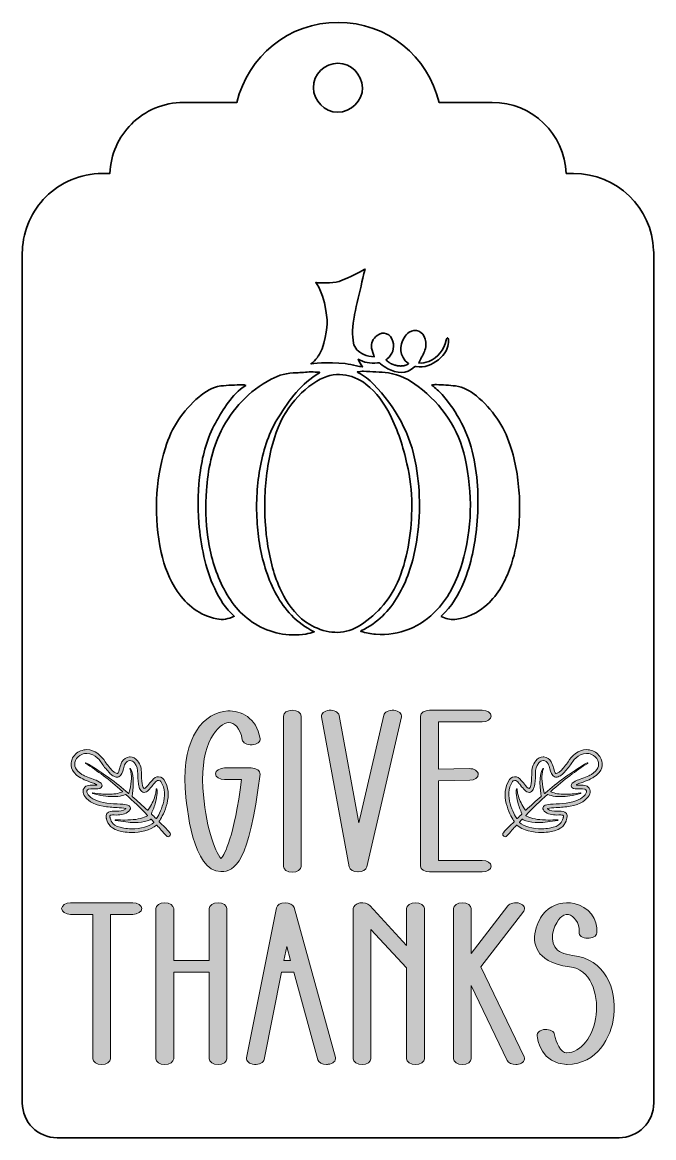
# Model space of a CAD drawing. Extents: x 98 to 852, y -1045 to 288.
import ezdxf

# ---------------------------------------------------------------- set-up
doc = ezdxf.new("R2010")
doc.units = 0
doc.header["$MEASUREMENT"] = 0
doc.layers.add('Layer 1', color=7, linetype='Continuous', lineweight=0)

# ---------------------------------------------------------------- blocks, each defined once
blk = doc.blocks.new('Block_3')
at = {"layer": 'Layer 1', "true_color": 0x000000, "transparency": 33554687}
h = blk.add_hatch(color=18, dxfattribs=at)
h.dxf.hatch_style = 2
edge = h.paths.add_edge_path()
edge.add_spline(control_points=[(379.1, -605.3), (381.1, -606.7), (382.1, -608.6), (381.9, -610.6), (369, -717.2), (351.3, -726.9), (335.6, -726.9), (335.4, -726.9), (335.2, -726.9), (335.1, -726.9), (301.4, -726.5), (294, -650.7), (292.5, -627.4), (288.5, -565.5), (315.2, -536.4), (343.3, -535), (358.6, -534.4), (377.8, -542.5), (381.9, -567.9), (382.5, -571.7), (378.2, -575.1), (372.4, -575.5), (366.5, -575.9), (361.3, -573.1), (360.7, -569.3), (358.5, -555.6), (351, -548.3), (344.8, -548.8), (332.3, -549.4), (310.2, -572.9), (313.7, -626.9), (316.5, -671.4), (327.4, -702.6), (335.2, -711.4), (340.1, -705.7), (350.9, -685.6), (359.8, -616.9), (359.8, -616.9), (339.4, -616.9), (339.4, -616.9), (333.5, -616.9), (328.8, -613.8), (328.8, -610), (328.8, -606.2), (333.5, -603.1), (339.4, -603.1), (339.4, -603.1), (371.3, -603.1), (371.3, -603.1), (374.2, -603.1), (377.1, -603.9), (379.1, -605.3)], knot_values=[0, 0, 0, 0, 1, 1, 1, 2, 2, 2, 3, 3, 3, 4, 4, 4, 5, 5, 5, 6, 6, 6, 7, 7, 7, 8, 8, 8, 9, 9, 9, 10, 10, 10, 11, 11, 11, 12, 12, 12, 13, 13, 13, 14, 14, 14, 15, 15, 15, 16, 16, 16, 17, 17, 17, 17], degree=3, periodic=0)
h = blk.add_hatch(color=18, dxfattribs=at)
h.dxf.hatch_style = 2
edge = h.paths.add_edge_path()
edge.add_spline(control_points=[(431, -541), (431, -541), (431, -720.7), (431, -720.7), (431, -724.5), (426.3, -727.6), (420.4, -727.6), (414.5, -727.6), (409.8, -724.5), (409.8, -720.7), (409.8, -720.7), (409.8, -541), (409.8, -541), (409.8, -537.2), (414.5, -534.1), (420.4, -534.1), (426.3, -534.1), (431, -537.2), (431, -541)], knot_values=[0, 0, 0, 0, 1, 1, 1, 2, 2, 2, 3, 3, 3, 4, 4, 4, 5, 5, 5, 6, 6, 6, 6], degree=3, periodic=0)
h = blk.add_hatch(color=18, dxfattribs=at)
h.dxf.hatch_style = 2
edge = h.paths.add_edge_path()
edge.add_spline(control_points=[(550.8, -542), (550.8, -542), (509.5, -721.4), (509.5, -721.4), (508.7, -724.8), (504.2, -727.3), (499, -727.3), (498.9, -727.3), (498.8, -727.3), (498.8, -727.3), (493.5, -727.2), (489, -724.6), (488.4, -721.2), (488.4, -721.2), (455.3, -541.8), (455.3, -541.8), (454.6, -538.1), (458.8, -534.6), (464.6, -534.2), (470.3, -533.7), (475.7, -536.4), (476.4, -540.2), (476.4, -540.2), (500.1, -668.7), (500.1, -668.7), (500.1, -668.7), (529.7, -540), (529.7, -540), (530.6, -536.2), (536, -533.7), (541.8, -534.2), (547.6, -534.8), (551.6, -538.3), (550.8, -542)], knot_values=[0, 0, 0, 0, 1, 1, 1, 2, 2, 2, 3, 3, 3, 4, 4, 4, 5, 5, 5, 6, 6, 6, 7, 7, 7, 8, 8, 8, 9, 9, 9, 10, 10, 10, 11, 11, 11, 11], degree=3, periodic=0)
h = blk.add_hatch(color=18, dxfattribs=at)
h.dxf.hatch_style = 2
edge = h.paths.add_edge_path()
edge.add_spline(control_points=[(595.1, -547.9), (595.1, -547.9), (595.1, -604.7), (595.1, -604.7), (595.1, -604.7), (631.8, -603.9), (631.8, -603.9), (637.9, -603.6), (642.5, -606.8), (642.7, -610.6), (642.9, -614.4), (638.3, -617.6), (632.5, -617.7), (632.5, -617.7), (595.1, -618.5), (595.1, -618.5), (595.1, -618.5), (595.1, -713.5), (595.1, -713.5), (595.1, -713.5), (647.4, -713.5), (647.4, -713.5), (653.3, -713.5), (658.1, -716.6), (658.1, -720.4), (658.1, -724.2), (653.3, -727.3), (647.4, -727.3), (647.4, -727.3), (584.4, -727.3), (584.4, -727.3), (578.6, -727.3), (573.8, -724.2), (573.8, -720.4), (573.8, -720.4), (573.8, -541), (573.8, -541), (573.8, -537.2), (578.6, -534.1), (584.4, -534.1), (584.4, -534.1), (647.4, -534.1), (647.4, -534.1), (653.3, -534.1), (658.1, -537.2), (658.1, -541), (658.1, -544.8), (653.3, -547.9), (647.4, -547.9), (647.4, -547.9), (595.1, -547.9), (595.1, -547.9)], knot_values=[0, 0, 0, 0, 1, 1, 1, 2, 2, 2, 3, 3, 3, 4, 4, 4, 5, 5, 5, 6, 6, 6, 7, 7, 7, 8, 8, 8, 9, 9, 9, 10, 10, 10, 11, 11, 11, 12, 12, 12, 13, 13, 13, 14, 14, 14, 15, 15, 15, 16, 16, 16, 17, 17, 17, 17], degree=3, periodic=0)
at = {"layer": 'Layer 1'}
for points, knots in [([(379.1, -605.3), (381.1, -606.7), (382.1, -608.6), (381.9, -610.6), (369, -717.2), (351.3, -726.9), (335.6, -726.9), (335.4, -726.9), (335.2, -726.9), (335.1, -726.9), (301.4, -726.5), (294, -650.7), (292.5, -627.4), (288.5, -565.5), (315.2, -536.4), (343.3, -535), (358.6, -534.4), (377.8, -542.5), (381.9, -567.9), (382.5, -571.7), (378.2, -575.1), (372.4, -575.5), (366.5, -575.9), (361.3, -573.1), (360.7, -569.3), (358.5, -555.6), (351, -548.3), (344.8, -548.8), (332.3, -549.4), (310.2, -572.9), (313.7, -626.9), (316.5, -671.4), (327.4, -702.6), (335.2, -711.4), (340.1, -705.7), (350.9, -685.6), (359.8, -616.9), (359.8, -616.9), (339.4, -616.9), (339.4, -616.9), (333.5, -616.9), (328.8, -613.8), (328.8, -610), (328.8, -606.2), (333.5, -603.1), (339.4, -603.1), (339.4, -603.1), (371.3, -603.1), (371.3, -603.1), (374.2, -603.1), (377.1, -603.9), (379.1, -605.3)], [0, 0, 0, 0, 1, 1, 1, 2, 2, 2, 3, 3, 3, 4, 4, 4, 5, 5, 5, 6, 6, 6, 7, 7, 7, 8, 8, 8, 9, 9, 9, 10, 10, 10, 11, 11, 11, 12, 12, 12, 13, 13, 13, 14, 14, 14, 15, 15, 15, 16, 16, 16, 17, 17, 17, 17]), ([(431, -541), (431, -541), (431, -720.7), (431, -720.7), (431, -724.5), (426.3, -727.6), (420.4, -727.6), (414.5, -727.6), (409.8, -724.5), (409.8, -720.7), (409.8, -720.7), (409.8, -541), (409.8, -541), (409.8, -537.2), (414.5, -534.1), (420.4, -534.1), (426.3, -534.1), (431, -537.2), (431, -541)], [0, 0, 0, 0, 1, 1, 1, 2, 2, 2, 3, 3, 3, 4, 4, 4, 5, 5, 5, 6, 6, 6, 6]), ([(550.8, -542), (550.8, -542), (509.5, -721.4), (509.5, -721.4), (508.7, -724.8), (504.2, -727.3), (499, -727.3), (498.9, -727.3), (498.8, -727.3), (498.8, -727.3), (493.5, -727.2), (489, -724.6), (488.4, -721.2), (488.4, -721.2), (455.3, -541.8), (455.3, -541.8), (454.6, -538.1), (458.8, -534.6), (464.6, -534.2), (470.3, -533.7), (475.7, -536.4), (476.4, -540.2), (476.4, -540.2), (500.1, -668.7), (500.1, -668.7), (500.1, -668.7), (529.7, -540), (529.7, -540), (530.6, -536.2), (536, -533.7), (541.8, -534.2), (547.6, -534.8), (551.6, -538.3), (550.8, -542)], [0, 0, 0, 0, 1, 1, 1, 2, 2, 2, 3, 3, 3, 4, 4, 4, 5, 5, 5, 6, 6, 6, 7, 7, 7, 8, 8, 8, 9, 9, 9, 10, 10, 10, 11, 11, 11, 11]), ([(595.1, -547.9), (595.1, -547.9), (595.1, -604.7), (595.1, -604.7), (595.1, -604.7), (631.8, -603.9), (631.8, -603.9), (637.9, -603.6), (642.5, -606.8), (642.7, -610.6), (642.9, -614.4), (638.3, -617.6), (632.5, -617.7), (632.5, -617.7), (595.1, -618.5), (595.1, -618.5), (595.1, -618.5), (595.1, -713.5), (595.1, -713.5), (595.1, -713.5), (647.4, -713.5), (647.4, -713.5), (653.3, -713.5), (658.1, -716.6), (658.1, -720.4), (658.1, -724.2), (653.3, -727.3), (647.4, -727.3), (647.4, -727.3), (584.4, -727.3), (584.4, -727.3), (578.6, -727.3), (573.8, -724.2), (573.8, -720.4), (573.8, -720.4), (573.8, -541), (573.8, -541), (573.8, -537.2), (578.6, -534.1), (584.4, -534.1), (584.4, -534.1), (647.4, -534.1), (647.4, -534.1), (653.3, -534.1), (658.1, -537.2), (658.1, -541), (658.1, -544.8), (653.3, -547.9), (647.4, -547.9), (647.4, -547.9), (595.1, -547.9), (595.1, -547.9)], [0, 0, 0, 0, 1, 1, 1, 2, 2, 2, 3, 3, 3, 4, 4, 4, 5, 5, 5, 6, 6, 6, 7, 7, 7, 8, 8, 8, 9, 9, 9, 10, 10, 10, 11, 11, 11, 12, 12, 12, 13, 13, 13, 14, 14, 14, 15, 15, 15, 16, 16, 16, 17, 17, 17, 17])]:
    blk.add_open_spline(points, degree=3, knots=knots, dxfattribs=at)
blk = doc.blocks.new('Block_4')
at = {"layer": 'Layer 1', "true_color": 0x000000, "transparency": 33554687}
h = blk.add_hatch(color=18, dxfattribs=at)
h.dxf.hatch_style = 2
edge = h.paths.add_edge_path()
edge.add_spline(control_points=[(240.5, -771.1), (240.5, -774.9), (235.7, -778), (229.8, -778), (229.8, -778), (203.3, -778), (203.3, -778), (203.3, -778), (203.3, -950.5), (203.3, -950.5), (203.3, -954.3), (198.5, -957.4), (192.6, -957.4), (186.8, -957.4), (182, -954.3), (182, -950.5), (182, -950.5), (182, -778), (182, -778), (182, -778), (155.5, -778), (155.5, -778), (149.6, -778), (144.8, -774.9), (144.8, -771.1), (144.8, -767.3), (149.6, -764.2), (155.5, -764.2), (155.5, -764.2), (229.8, -764.2), (229.8, -764.2), (235.7, -764.2), (240.5, -767.3), (240.5, -771.1)], knot_values=[0, 0, 0, 0, 1, 1, 1, 2, 2, 2, 3, 3, 3, 4, 4, 4, 5, 5, 5, 6, 6, 6, 7, 7, 7, 8, 8, 8, 9, 9, 9, 10, 10, 10, 11, 11, 11, 11], degree=3, periodic=0)
h = blk.add_hatch(color=18, dxfattribs=at)
h.dxf.hatch_style = 2
edge = h.paths.add_edge_path()
edge.add_spline(control_points=[(342.4, -771.1), (342.4, -771.1), (342.4, -950.5), (342.4, -950.5), (342.4, -954.3), (337.7, -957.4), (331.8, -957.4), (325.9, -957.4), (321.2, -954.3), (321.2, -950.5), (321.2, -950.5), (321.2, -847), (321.2, -847), (321.2, -847), (278.7, -847), (278.7, -847), (278.7, -847), (278.7, -950.5), (278.7, -950.5), (278.7, -954.3), (273.9, -957.4), (268.1, -957.4), (262.2, -957.4), (257.4, -954.3), (257.4, -950.5), (257.4, -950.5), (257.4, -771.1), (257.4, -771.1), (257.4, -767.3), (262.2, -764.2), (268.1, -764.2), (273.9, -764.2), (278.7, -767.3), (278.7, -771.1), (278.7, -771.1), (278.7, -833.2), (278.7, -833.2), (278.7, -833.2), (321.2, -833.2), (321.2, -833.2), (321.2, -833.2), (321.2, -771.1), (321.2, -771.1), (321.2, -767.3), (325.9, -764.2), (331.8, -764.2), (337.7, -764.2), (342.4, -767.3), (342.4, -771.1)], knot_values=[0, 0, 0, 0, 1, 1, 1, 2, 2, 2, 3, 3, 3, 4, 4, 4, 5, 5, 5, 6, 6, 6, 7, 7, 7, 8, 8, 8, 9, 9, 9, 10, 10, 10, 11, 11, 11, 12, 12, 12, 13, 13, 13, 14, 14, 14, 15, 15, 15, 16, 16, 16, 16], degree=3, periodic=0)
h = blk.add_hatch(color=18, dxfattribs=at)
h.dxf.hatch_style = 2
edge = h.paths.add_edge_path()
edge.add_spline(control_points=[(418.4, -833.2), (418.4, -833.2), (413.8, -816.5), (413.8, -816.5), (413.8, -816.5), (410.5, -833.2), (410.5, -833.2), (410.5, -833.2), (418.4, -833.2), (418.4, -833.2)], knot_values=[0, 0, 0, 0, 1, 1, 1, 2, 2, 2, 3, 3, 3, 3], degree=3, periodic=0)
edge = h.paths.add_edge_path()
edge.add_spline(control_points=[(422.5, -769.9), (422.5, -769.9), (471.9, -949.2), (471.9, -949.2), (472.9, -953), (469.1, -956.6), (463.3, -957.2), (462.7, -957.3), (462, -957.4), (461.4, -957.4), (456.4, -957.4), (451.9, -955), (451, -951.7), (451, -951.7), (422.2, -847), (422.2, -847), (422.2, -847), (408.3, -847), (408.3, -847), (408.1, -847), (407.9, -846.9), (407.7, -846.9), (407.7, -846.9), (387, -951.3), (387, -951.3), (386.2, -955.1), (380.8, -957.7), (375.1, -957.3), (369.3, -956.8), (365.1, -953.4), (365.9, -949.6), (365.9, -949.6), (401.5, -770.2), (401.5, -770.2), (402.2, -766.8), (406.6, -764.3), (411.8, -764.2), (417.2, -764.4), (421.6, -766.5), (422.5, -769.9)], knot_values=[0, 0, 0, 0, 1, 1, 1, 2, 2, 2, 3, 3, 3, 4, 4, 4, 5, 5, 5, 6, 6, 6, 7, 7, 7, 8, 8, 8, 9, 9, 9, 10, 10, 10, 11, 11, 11, 12, 12, 12, 13, 13, 13, 13], degree=3, periodic=0)
h = blk.add_hatch(color=18, dxfattribs=at)
h.dxf.hatch_style = 2
edge = h.paths.add_edge_path()
edge.add_spline(control_points=[(578.3, -771.1), (578.3, -771.1), (578.3, -950.5), (578.3, -950.5), (578.3, -954.3), (573.5, -957.4), (567.7, -957.4), (561.8, -957.4), (557, -954.3), (557, -950.5), (557, -950.5), (557, -842), (557, -842), (557, -842), (514.5, -796), (514.5, -796), (514.5, -796), (514.5, -950.5), (514.5, -950.5), (514.5, -954.3), (509.8, -957.4), (503.9, -957.4), (498.1, -957.4), (493.3, -954.3), (493.3, -950.5), (493.3, -950.5), (493.3, -771.1), (493.3, -771.1), (493.3, -768), (496.5, -765.3), (501.1, -764.4), (505.7, -763.6), (510.6, -764.9), (513, -767.5), (513, -767.5), (557, -815.2), (557, -815.2), (557, -815.2), (557, -771.1), (557, -771.1), (557, -767.3), (561.8, -764.2), (567.7, -764.2), (573.5, -764.2), (578.3, -767.3), (578.3, -771.1)], knot_values=[0, 0, 0, 0, 1, 1, 1, 2, 2, 2, 3, 3, 3, 4, 4, 4, 5, 5, 5, 6, 6, 6, 7, 7, 7, 8, 8, 8, 9, 9, 9, 10, 10, 10, 11, 11, 11, 12, 12, 12, 13, 13, 13, 14, 14, 14, 15, 15, 15, 15], degree=3, periodic=0)
h = blk.add_hatch(color=18, dxfattribs=at)
h.dxf.hatch_style = 2
edge = h.paths.add_edge_path()
edge.add_spline(control_points=[(697, -774.2), (697, -774.2), (645.8, -840.7), (645.8, -840.7), (645.8, -840.7), (697.6, -948.4), (697.6, -948.4), (699.4, -952), (696.3, -955.9), (690.7, -957), (689.6, -957.2), (688.5, -957.4), (687.5, -957.4), (683, -957.4), (678.8, -955.5), (677.4, -952.5), (677.4, -952.5), (634.4, -863.2), (634.4, -863.2), (634.4, -863.2), (634.4, -950.5), (634.4, -950.5), (634.4, -954.3), (629.6, -957.4), (623.8, -957.4), (617.9, -957.4), (613.1, -954.3), (613.1, -950.5), (613.1, -950.5), (613.1, -771.1), (613.1, -771.1), (613.1, -767.3), (617.9, -764.2), (623.8, -764.2), (629.6, -764.2), (634.4, -767.3), (634.4, -771.1), (634.4, -771.1), (634.4, -824.7), (634.4, -824.7), (634.4, -824.7), (678, -768), (678, -768), (680.6, -764.6), (687, -763.2), (692.2, -764.9), (697.5, -766.6), (699.6, -770.8), (697, -774.2)], knot_values=[0, 0, 0, 0, 1, 1, 1, 2, 2, 2, 3, 3, 3, 4, 4, 4, 5, 5, 5, 6, 6, 6, 7, 7, 7, 8, 8, 8, 9, 9, 9, 10, 10, 10, 11, 11, 11, 12, 12, 12, 13, 13, 13, 14, 14, 14, 15, 15, 15, 16, 16, 16, 16], degree=3, periodic=0)
h = blk.add_hatch(color=18, dxfattribs=at)
h.dxf.hatch_style = 2
edge = h.paths.add_edge_path()
edge.add_spline(control_points=[(804.7, -898.9), (801.7, -925.5), (785.2, -956.8), (748.8, -957.3), (748.6, -957.3), (748.4, -957.3), (748.2, -957.3), (718.2, -957.3), (713.3, -926.5), (712.9, -923), (712.4, -919.2), (716.7, -915.9), (722.6, -915.5), (728.4, -915.2), (733.5, -918), (734, -921.8), (735.3, -930.9), (741.2, -943.5), (748.3, -943.5), (748.3, -943.5), (748.3, -943.5), (748.4, -943.5), (765.5, -943.3), (780.6, -923.7), (783.6, -897.9), (786.5, -872.2), (776.4, -843.4), (751.9, -840.6), (729.1, -838), (719, -829.3), (714.5, -822.3), (703.2, -804.7), (716, -781.2), (723.2, -774.4), (732.3, -765.8), (745.1, -762.4), (757.4, -765.1), (774.5, -769), (785.9, -783.7), (784.4, -800.1), (784.1, -803.9), (779, -806.8), (773.2, -806.6), (767.3, -806.4), (762.8, -803.1), (763.2, -799.3), (764.2, -787.6), (756.5, -779.5), (750.5, -778.2), (746.8, -777.3), (743.2, -779.9), (740.7, -782.2), (735.5, -787.1), (726.7, -805.4), (734.2, -817), (737.7, -822.5), (744.7, -825.8), (755.5, -827), (794.6, -831.4), (808.4, -867.4), (804.7, -898.9)], knot_values=[0, 0, 0, 0, 1, 1, 1, 2, 2, 2, 3, 3, 3, 4, 4, 4, 5, 5, 5, 6, 6, 6, 7, 7, 7, 8, 8, 8, 9, 9, 9, 10, 10, 10, 11, 11, 11, 12, 12, 12, 13, 13, 13, 14, 14, 14, 15, 15, 15, 16, 16, 16, 17, 17, 17, 18, 18, 18, 19, 19, 19, 20, 20, 20, 20], degree=3, periodic=0)
at = {"layer": 'Layer 1'}
for points, knots in [([(240.5, -771.1), (240.5, -774.9), (235.7, -778), (229.8, -778), (229.8, -778), (203.3, -778), (203.3, -778), (203.3, -778), (203.3, -950.5), (203.3, -950.5), (203.3, -954.3), (198.5, -957.4), (192.6, -957.4), (186.8, -957.4), (182, -954.3), (182, -950.5), (182, -950.5), (182, -778), (182, -778), (182, -778), (155.5, -778), (155.5, -778), (149.6, -778), (144.8, -774.9), (144.8, -771.1), (144.8, -767.3), (149.6, -764.2), (155.5, -764.2), (155.5, -764.2), (229.8, -764.2), (229.8, -764.2), (235.7, -764.2), (240.5, -767.3), (240.5, -771.1)], [0, 0, 0, 0, 1, 1, 1, 2, 2, 2, 3, 3, 3, 4, 4, 4, 5, 5, 5, 6, 6, 6, 7, 7, 7, 8, 8, 8, 9, 9, 9, 10, 10, 10, 11, 11, 11, 11]), ([(342.4, -771.1), (342.4, -771.1), (342.4, -950.5), (342.4, -950.5), (342.4, -954.3), (337.7, -957.4), (331.8, -957.4), (325.9, -957.4), (321.2, -954.3), (321.2, -950.5), (321.2, -950.5), (321.2, -847), (321.2, -847), (321.2, -847), (278.7, -847), (278.7, -847), (278.7, -847), (278.7, -950.5), (278.7, -950.5), (278.7, -954.3), (273.9, -957.4), (268.1, -957.4), (262.2, -957.4), (257.4, -954.3), (257.4, -950.5), (257.4, -950.5), (257.4, -771.1), (257.4, -771.1), (257.4, -767.3), (262.2, -764.2), (268.1, -764.2), (273.9, -764.2), (278.7, -767.3), (278.7, -771.1), (278.7, -771.1), (278.7, -833.2), (278.7, -833.2), (278.7, -833.2), (321.2, -833.2), (321.2, -833.2), (321.2, -833.2), (321.2, -771.1), (321.2, -771.1), (321.2, -767.3), (325.9, -764.2), (331.8, -764.2), (337.7, -764.2), (342.4, -767.3), (342.4, -771.1)], [0, 0, 0, 0, 1, 1, 1, 2, 2, 2, 3, 3, 3, 4, 4, 4, 5, 5, 5, 6, 6, 6, 7, 7, 7, 8, 8, 8, 9, 9, 9, 10, 10, 10, 11, 11, 11, 12, 12, 12, 13, 13, 13, 14, 14, 14, 15, 15, 15, 16, 16, 16, 16]), ([(422.5, -769.9), (422.5, -769.9), (471.9, -949.2), (471.9, -949.2), (472.9, -953), (469.1, -956.6), (463.3, -957.2), (462.7, -957.3), (462, -957.4), (461.4, -957.4), (456.4, -957.4), (451.9, -955), (451, -951.7), (451, -951.7), (422.2, -847), (422.2, -847), (422.2, -847), (408.3, -847), (408.3, -847), (408.1, -847), (407.9, -846.9), (407.7, -846.9), (407.7, -846.9), (387, -951.3), (387, -951.3), (386.2, -955.1), (380.8, -957.7), (375.1, -957.3), (369.3, -956.8), (365.1, -953.4), (365.9, -949.6), (365.9, -949.6), (401.5, -770.2), (401.5, -770.2), (402.2, -766.8), (406.6, -764.3), (411.8, -764.2), (417.2, -764.4), (421.6, -766.5), (422.5, -769.9)], [0, 0, 0, 0, 1, 1, 1, 2, 2, 2, 3, 3, 3, 4, 4, 4, 5, 5, 5, 6, 6, 6, 7, 7, 7, 8, 8, 8, 9, 9, 9, 10, 10, 10, 11, 11, 11, 12, 12, 12, 13, 13, 13, 13]), ([(578.3, -771.1), (578.3, -771.1), (578.3, -950.5), (578.3, -950.5), (578.3, -954.3), (573.5, -957.4), (567.7, -957.4), (561.8, -957.4), (557, -954.3), (557, -950.5), (557, -950.5), (557, -842), (557, -842), (557, -842), (514.5, -796), (514.5, -796), (514.5, -796), (514.5, -950.5), (514.5, -950.5), (514.5, -954.3), (509.8, -957.4), (503.9, -957.4), (498.1, -957.4), (493.3, -954.3), (493.3, -950.5), (493.3, -950.5), (493.3, -771.1), (493.3, -771.1), (493.3, -768), (496.5, -765.3), (501.1, -764.4), (505.7, -763.6), (510.6, -764.9), (513, -767.5), (513, -767.5), (557, -815.2), (557, -815.2), (557, -815.2), (557, -771.1), (557, -771.1), (557, -767.3), (561.8, -764.2), (567.7, -764.2), (573.5, -764.2), (578.3, -767.3), (578.3, -771.1)], [0, 0, 0, 0, 1, 1, 1, 2, 2, 2, 3, 3, 3, 4, 4, 4, 5, 5, 5, 6, 6, 6, 7, 7, 7, 8, 8, 8, 9, 9, 9, 10, 10, 10, 11, 11, 11, 12, 12, 12, 13, 13, 13, 14, 14, 14, 15, 15, 15, 15]), ([(697, -774.2), (697, -774.2), (645.8, -840.7), (645.8, -840.7), (645.8, -840.7), (697.6, -948.4), (697.6, -948.4), (699.4, -952), (696.3, -955.9), (690.7, -957), (689.6, -957.2), (688.5, -957.4), (687.5, -957.4), (683, -957.4), (678.8, -955.5), (677.4, -952.5), (677.4, -952.5), (634.4, -863.2), (634.4, -863.2), (634.4, -863.2), (634.4, -950.5), (634.4, -950.5), (634.4, -954.3), (629.6, -957.4), (623.8, -957.4), (617.9, -957.4), (613.1, -954.3), (613.1, -950.5), (613.1, -950.5), (613.1, -771.1), (613.1, -771.1), (613.1, -767.3), (617.9, -764.2), (623.8, -764.2), (629.6, -764.2), (634.4, -767.3), (634.4, -771.1), (634.4, -771.1), (634.4, -824.7), (634.4, -824.7), (634.4, -824.7), (678, -768), (678, -768), (680.6, -764.6), (687, -763.2), (692.2, -764.9), (697.5, -766.6), (699.6, -770.8), (697, -774.2)], [0, 0, 0, 0, 1, 1, 1, 2, 2, 2, 3, 3, 3, 4, 4, 4, 5, 5, 5, 6, 6, 6, 7, 7, 7, 8, 8, 8, 9, 9, 9, 10, 10, 10, 11, 11, 11, 12, 12, 12, 13, 13, 13, 14, 14, 14, 15, 15, 15, 16, 16, 16, 16]), ([(804.7, -898.9), (801.7, -925.5), (785.2, -956.8), (748.8, -957.3), (748.6, -957.3), (748.4, -957.3), (748.2, -957.3), (718.2, -957.3), (713.3, -926.5), (712.9, -923), (712.4, -919.2), (716.7, -915.9), (722.6, -915.5), (728.4, -915.2), (733.5, -918), (734, -921.8), (735.3, -930.9), (741.2, -943.5), (748.3, -943.5), (748.3, -943.5), (748.3, -943.5), (748.4, -943.5), (765.5, -943.3), (780.6, -923.7), (783.6, -897.9), (786.5, -872.2), (776.4, -843.4), (751.9, -840.6), (729.1, -838), (719, -829.3), (714.5, -822.3), (703.2, -804.7), (716, -781.2), (723.2, -774.4), (732.3, -765.8), (745.1, -762.4), (757.4, -765.1), (774.5, -769), (785.9, -783.7), (784.4, -800.1), (784.1, -803.9), (779, -806.8), (773.2, -806.6), (767.3, -806.4), (762.8, -803.1), (763.2, -799.3), (764.2, -787.6), (756.5, -779.5), (750.5, -778.2), (746.8, -777.3), (743.2, -779.9), (740.7, -782.2), (735.5, -787.1), (726.7, -805.4), (734.2, -817), (737.7, -822.5), (744.7, -825.8), (755.5, -827), (794.6, -831.4), (808.4, -867.4), (804.7, -898.9)], [0, 0, 0, 0, 1, 1, 1, 2, 2, 2, 3, 3, 3, 4, 4, 4, 5, 5, 5, 6, 6, 6, 7, 7, 7, 8, 8, 8, 9, 9, 9, 10, 10, 10, 11, 11, 11, 12, 12, 12, 13, 13, 13, 14, 14, 14, 15, 15, 15, 16, 16, 16, 17, 17, 17, 18, 18, 18, 19, 19, 19, 20, 20, 20, 20]), ([(418.4, -833.2), (418.4, -833.2), (413.8, -816.5), (413.8, -816.5), (413.8, -816.5), (410.5, -833.2), (410.5, -833.2), (410.5, -833.2), (418.4, -833.2), (418.4, -833.2)], [0, 0, 0, 0, 1, 1, 1, 2, 2, 2, 3, 3, 3, 3])]:
    blk.add_open_spline(points, degree=3, knots=knots, dxfattribs=at)
blk = doc.blocks.new('Block_2')
at = {"layer": 'Layer 1'}
for name in ['Block_3', 'Block_4']:
    blk.add_blockref(name, (0, 0), dxfattribs=at)
blk = doc.blocks.new('Block_1')
at = {"layer": 'Layer 1', "true_color": 0x000000, "transparency": 33554687}
h = blk.add_hatch(color=18, dxfattribs=at)
h.dxf.hatch_style = 2
edge = h.paths.add_edge_path()
edge.add_spline(control_points=[(251.5, -664.4), (250.3, -665.1), (248.9, -665.6), (247.2, -666.2), (242.9, -667.5), (237.8, -668.2), (231.9, -668.2), (225.4, -668.2), (217.9, -667.4), (209.2, -665.7), (209, -665.7), (208.8, -665.5), (208.9, -665.2), (208.9, -665), (209.1, -664.9), (209.3, -664.9), (209.3, -664.9), (209.3, -664.9), (209.3, -664.9), (213.4, -665.2), (217.1, -665.3), (220.5, -665.3), (225.2, -665.3), (229.5, -665), (233.5, -664.5), (237.4, -663.9), (240.7, -663.1), (243.6, -662), (244.3, -661.7), (245.1, -661.4), (245.9, -661), (246.3, -660.8), (246.8, -660.6), (247.3, -660.3), (247.4, -660.2), (247.5, -660.1), (247.5, -660), (247.5, -659.9), (247.4, -659.8), (247.4, -659.7), (238.9, -651), (230.2, -642.6), (221.6, -634.8), (221.5, -634.7), (221.4, -634.7), (221.3, -634.7), (221.3, -634.7), (221.2, -634.7), (221.2, -634.7), (218.6, -635.8), (215.7, -636.5), (211.9, -637), (209.9, -637.2), (207.9, -637.3), (205.8, -637.3), (198.8, -637.3), (190.9, -636.1), (181.9, -633.6), (181.7, -633.5), (181.6, -633.3), (181.6, -633), (181.7, -632.9), (181.8, -632.7), (182.1, -632.7), (182.1, -632.7), (182.1, -632.7), (182.1, -632.7), (185.6, -633.4), (188.8, -633.8), (191.9, -634.1), (194.9, -634.4), (197.6, -634.5), (200.1, -634.5), (206.9, -634.5), (212.7, -633.6), (217.4, -631.7), (217.5, -631.6), (217.5, -631.5), (217.6, -631.4), (217.6, -631.3), (217.5, -631.2), (217.5, -631.1), (201.5, -617), (187.5, -606.3), (173.4, -597.6), (173.2, -597.5), (173.1, -597.2), (173.3, -597), (173.3, -596.9), (173.5, -596.8), (173.6, -596.8), (173.7, -596.8), (173.8, -596.8), (173.9, -596.9), (182.3, -601.7), (190.8, -607.2), (199.4, -613.4), (206.4, -618.5), (213.9, -624.3), (221.6, -630.8), (222.7, -631.6), (223.7, -632.5), (224.7, -633.4), (224.8, -633.4), (224.9, -633.5), (225, -633.5), (225, -633.5), (225, -633.4), (225.1, -633.4), (225.2, -633.4), (225.3, -633.3), (225.3, -633.2), (228, -622.7), (228.8, -614.3), (227.6, -608.1), (227.2, -606.6), (226.8, -605.3), (226.3, -604.2), (226.2, -604), (226.2, -603.8), (226.4, -603.7), (226.5, -603.6), (226.6, -603.6), (226.7, -603.6), (226.8, -603.6), (226.9, -603.7), (227, -603.8), (232.4, -612.5), (230.1, -629.7), (228.9, -636.7), (228.9, -636.8), (228.9, -636.9), (229, -637), (235.3, -642.5), (241.5, -648.1), (247.4, -653.6), (247.5, -653.7), (247.6, -653.7), (247.7, -653.7), (247.7, -653.7), (247.7, -653.7), (247.7, -653.7), (247.8, -653.7), (247.9, -653.7), (248, -653.6), (248, -653.6), (248.3, -653), (248.3, -653), (252, -647.2), (254.6, -641.9), (256.3, -636.8), (256.8, -635.2), (257.2, -633.6), (257.5, -632.1), (257.7, -630.7), (257.8, -629.5), (257.9, -628.3), (257.9, -628.1), (258.1, -627.9), (258.3, -627.9), (258.5, -627.9), (258.7, -628.1), (258.7, -628.3), (258.9, -629.8), (259, -631.4), (258.9, -633.3), (258.7, -636.7), (258.1, -640.2), (257.1, -644.1), (255.8, -648.8), (254.1, -653.3), (252, -657.7), (252, -657.8), (252, -658), (252.1, -658.1), (254, -659.9), (255.8, -661.7), (257.7, -663.5), (257.7, -663.6), (257.8, -663.6), (257.9, -663.6), (257.9, -663.6), (258, -663.6), (258, -663.6), (258.1, -663.6), (258.2, -663.5), (258.3, -663.4), (261.1, -658.9), (274.5, -635.6), (263.2, -619.4), (263.1, -619.3), (262, -618), (260.5, -617.9), (258.8, -617.9), (257.2, -619.4), (256.2, -620.7), (255.3, -621.7), (254.5, -622.7), (253.7, -623.8), (250.1, -628.3), (247, -632.2), (243.4, -632.2), (243.3, -632.2), (243.1, -632.2), (243, -632.2), (241.2, -632), (239.7, -630.9), (238.5, -628.8), (237.8, -627.5), (237.3, -626.1), (237.1, -624.7), (236.6, -621.9), (235.9, -616.4), (235.8, -610.8), (235.7, -603.4), (235.2, -601.4), (231.9, -597.1), (230.6, -595.4), (228.6, -594.3), (226.6, -594.3), (226.4, -594.3), (226.3, -594.3), (226.2, -594.3), (224, -594.5), (222, -595.8), (220.7, -598.1), (219.8, -599.7), (219.2, -601.9), (218.6, -604.1), (217.5, -608.1), (216.4, -612.2), (213.1, -613.6), (212.4, -613.8), (211.7, -614), (211, -614), (209.5, -614), (207.9, -613.4), (206, -612.3), (204.6, -611.5), (203.2, -610.4), (202, -609), (199.6, -606.4), (195.2, -601.5), (193.1, -598), (191.8, -595.9), (185.1, -585.6), (175, -585.6), (173, -585.6), (171, -586), (169, -586.8), (165.5, -588.2), (162.7, -590.9), (161.3, -594.3), (158.8, -600.2), (161.4, -605.8), (169, -610.8), (170.2, -611.5), (176.6, -614.8), (182.6, -616.5), (182.7, -616.6), (193.9, -619.7), (193.2, -624.6), (192.8, -627.9), (188.2, -628), (186.6, -628), (186, -628), (185.4, -628), (184.8, -628), (184.8, -628), (183.9, -628), (183.9, -628), (176.5, -628.1), (175.8, -628.2), (174.9, -630.6), (174.6, -631.3), (174.9, -632.4), (175.6, -633.7), (177.8, -637.5), (184.2, -642.6), (195, -644.4), (200.3, -645.3), (205.8, -645.7), (210.7, -646), (210.7, -646), (211.1, -646), (211.1, -646), (221.4, -646.7), (225.7, -647.1), (226.8, -650.1), (227.2, -651.1), (227.2, -652.7), (225.3, -654.5), (221.3, -658.4), (215.1, -659.3), (210.6, -659.3), (208.2, -659.3), (206.7, -659), (206.5, -659), (205.2, -659), (203, -659.4), (202.4, -660.2), (202.2, -660.5), (202.2, -661), (202.4, -661.7), (202.6, -662.1), (202.7, -662.5), (202.8, -662.9), (202.8, -662.9), (202.8, -663), (202.8, -663), (204.4, -668.1), (205.8, -672.6), (219.2, -675), (222, -675.5), (225, -675.8), (228.2, -675.8), (239.1, -675.8), (250.1, -672.7), (255, -668.2), (255.1, -668.2), (255.1, -668.1), (255.1, -668), (255.1, -667.9), (255.1, -667.8), (255, -667.7), (254, -666.6), (252.9, -665.5), (251.9, -664.4), (251.8, -664.4), (251.8, -664.3), (251.7, -664.3), (251.6, -664.3), (251.5, -664.3), (251.5, -664.4)], knot_values=[0, 0, 0, 0, 1, 1, 1, 2, 2, 2, 3, 3, 3, 4, 4, 4, 5, 5, 5, 6, 6, 6, 7, 7, 7, 8, 8, 8, 9, 9, 9, 10, 10, 10, 11, 11, 11, 12, 12, 12, 13, 13, 13, 14, 14, 14, 15, 15, 15, 16, 16, 16, 17, 17, 17, 18, 18, 18, 19, 19, 19, 20, 20, 20, 21, 21, 21, 22, 22, 22, 23, 23, 23, 24, 24, 24, 25, 25, 25, 26, 26, 26, 27, 27, 27, 28, 28, 28, 29, 29, 29, 30, 30, 30, 31, 31, 31, 32, 32, 32, 33, 33, 33, 34, 34, 34, 35, 35, 35, 36, 36, 36, 37, 37, 37, 38, 38, 38, 39, 39, 39, 40, 40, 40, 41, 41, 41, 42, 42, 42, 43, 43, 43, 44, 44, 44, 45, 45, 45, 46, 46, 46, 47, 47, 47, 48, 48, 48, 49, 49, 49, 50, 50, 50, 51, 51, 51, 52, 52, 52, 53, 53, 53, 54, 54, 54, 55, 55, 55, 56, 56, 56, 57, 57, 57, 58, 58, 58, 59, 59, 59, 60, 60, 60, 61, 61, 61, 62, 62, 62, 63, 63, 63, 64, 64, 64, 65, 65, 65, 66, 66, 66, 67, 67, 67, 68, 68, 68, 69, 69, 69, 70, 70, 70, 71, 71, 71, 72, 72, 72, 73, 73, 73, 74, 74, 74, 75, 75, 75, 76, 76, 76, 77, 77, 77, 78, 78, 78, 79, 79, 79, 80, 80, 80, 81, 81, 81, 82, 82, 82, 83, 83, 83, 84, 84, 84, 85, 85, 85, 86, 86, 86, 87, 87, 87, 88, 88, 88, 89, 89, 89, 90, 90, 90, 91, 91, 91, 92, 92, 92, 93, 93, 93, 94, 94, 94, 95, 95, 95, 96, 96, 96, 97, 97, 97, 98, 98, 98, 99, 99, 99, 100, 100, 100, 101, 101, 101, 102, 102, 102, 103, 103, 103, 104, 104, 104, 105, 105, 105, 106, 106, 106, 107, 107, 107, 108, 108, 108, 109, 109, 109, 110, 110, 110, 111, 111, 111, 111], degree=3, periodic=0)
edge = h.paths.add_edge_path()
edge.add_spline(control_points=[(270, -684.2), (268.1, -682), (266, -679.7), (263.9, -677.3), (262.1, -675.4), (260.3, -673.4), (258.5, -671.4), (258.4, -671.4), (258.3, -671.3), (258.2, -671.3), (258.1, -671.3), (258.1, -671.4), (258, -671.4), (251.4, -677.5), (238.3, -680.2), (228.2, -680.2), (224.7, -680.2), (221.4, -679.9), (218.4, -679.3), (202.3, -676.4), (200.4, -670), (198.6, -664.3), (198.5, -663.8), (198.4, -663.4), (198.2, -663), (197.4, -660.4), (198.1, -658.6), (198.9, -657.6), (200.8, -655), (205, -654.6), (206.6, -654.6), (206.6, -654.6), (206.7, -654.6), (206.7, -654.6), (206.7, -654.6), (207, -654.6), (207, -654.6), (207.5, -654.7), (208.8, -654.8), (210.6, -654.8), (213.9, -654.8), (218.4, -654.4), (221.4, -652.1), (221.5, -652), (221.6, -651.9), (221.5, -651.7), (221.5, -651.6), (221.4, -651.5), (221.2, -651.4), (218.8, -651), (214.5, -650.7), (211, -650.4), (211, -650.4), (210.8, -650.4), (210.8, -650.4), (205.6, -650.1), (199.8, -649.7), (194.3, -648.8), (181.9, -646.7), (174.5, -640.8), (171.8, -635.8), (170.3, -633.4), (170, -630.9), (170.7, -629), (172.8, -623.7), (176.5, -623.6), (183.9, -623.6), (183.9, -623.6), (185.9, -623.6), (186.4, -623.6), (186.6, -623.6), (186.7, -623.5), (186.8, -623.3), (186.8, -623.1), (186.8, -623), (186.6, -622.9), (185.1, -622), (183.2, -621.3), (181.4, -620.8), (174.5, -618.8), (167.6, -615), (166.8, -614.6), (166.8, -614.6), (166.7, -614.5), (166.7, -614.5), (154.7, -606.6), (154.9, -598.3), (157.2, -592.7), (159, -588.1), (162.8, -584.5), (167.4, -582.7), (169.9, -581.7), (172.4, -581.2), (174.9, -581.2), (184.6, -581.2), (192.6, -588.7), (196.9, -595.7), (198.8, -599), (203.4, -604), (205.3, -606.1), (206.2, -607), (207.2, -607.9), (208.3, -608.6), (209.4, -609.2), (210.3, -609.6), (211, -609.6), (211.2, -609.6), (211.3, -609.5), (211.4, -609.5), (212.6, -609), (213.4, -606.3), (214.3, -603), (215, -600.5), (215.7, -598), (216.9, -595.9), (219, -592.3), (222.2, -590.2), (225.9, -589.9), (226.1, -589.9), (226.4, -589.9), (226.6, -589.9), (230, -589.9), (233.3, -591.6), (235.4, -594.4), (239.5, -599.8), (240.1, -603), (240.2, -610.7), (240.3, -616.4), (241.1, -621.9), (241.4, -624), (241.6, -624.9), (241.9, -625.8), (242.3, -626.6), (242.7, -627.2), (243.1, -627.7), (243.4, -627.8), (244.6, -627.8), (246.9, -625.2), (250.2, -621), (251.1, -620), (251.9, -618.9), (252.8, -617.9), (255.2, -615), (257.8, -613.5), (260.4, -613.5), (260.5, -613.5), (260.6, -613.5), (260.7, -613.5), (264.5, -613.7), (266.8, -616.8), (266.8, -616.9), (279.4, -634.9), (266.3, -658.8), (262, -665.7), (261.8, -666), (261.6, -666.4), (261.4, -666.8), (261.3, -667), (261.3, -667.1), (261.4, -667.3), (265.9, -671.8), (270.1, -676.1), (274.2, -680.4), (275, -681.2), (275.2, -682.4), (274.7, -683.5), (274.3, -684.5), (273.3, -685.2), (272.1, -685.2), (271.3, -685.2), (270.5, -684.8), (270, -684.2)], knot_values=[0, 0, 0, 0, 1, 1, 1, 2, 2, 2, 3, 3, 3, 4, 4, 4, 5, 5, 5, 6, 6, 6, 7, 7, 7, 8, 8, 8, 9, 9, 9, 10, 10, 10, 11, 11, 11, 12, 12, 12, 13, 13, 13, 14, 14, 14, 15, 15, 15, 16, 16, 16, 17, 17, 17, 18, 18, 18, 19, 19, 19, 20, 20, 20, 21, 21, 21, 22, 22, 22, 23, 23, 23, 24, 24, 24, 25, 25, 25, 26, 26, 26, 27, 27, 27, 28, 28, 28, 29, 29, 29, 30, 30, 30, 31, 31, 31, 32, 32, 32, 33, 33, 33, 34, 34, 34, 35, 35, 35, 36, 36, 36, 37, 37, 37, 38, 38, 38, 39, 39, 39, 40, 40, 40, 41, 41, 41, 42, 42, 42, 43, 43, 43, 44, 44, 44, 45, 45, 45, 46, 46, 46, 47, 47, 47, 48, 48, 48, 49, 49, 49, 50, 50, 50, 51, 51, 51, 52, 52, 52, 53, 53, 53, 54, 54, 54, 55, 55, 55, 56, 56, 56, 57, 57, 57, 57], degree=3, periodic=0)
h = blk.add_hatch(color=18, dxfattribs=at)
h.dxf.hatch_style = 2
edge = h.paths.add_edge_path()
edge.add_spline(control_points=[(695.2, -664.3), (695.1, -664.3), (695, -664.4), (695, -664.4), (693.9, -665.5), (692.9, -666.6), (691.9, -667.7), (691.8, -667.8), (691.8, -667.9), (691.8, -668), (691.8, -668.1), (691.8, -668.2), (691.9, -668.2), (696.8, -672.7), (707.8, -675.8), (718.7, -675.8), (721.9, -675.8), (724.9, -675.5), (727.7, -675), (741.1, -672.6), (742.5, -668.1), (744.1, -663), (744.1, -663), (744.1, -662.9), (744.1, -662.9), (744.2, -662.5), (744.3, -662.1), (744.5, -661.7), (744.7, -661), (744.7, -660.5), (744.5, -660.2), (743.9, -659.4), (741.7, -659), (740.4, -659), (740.2, -659), (738.7, -659.3), (736.3, -659.3), (731.8, -659.3), (725.6, -658.4), (721.6, -654.5), (719.7, -652.7), (719.7, -651.1), (720.1, -650.1), (721.2, -647.1), (725.5, -646.7), (735.8, -646), (735.8, -646), (736.2, -646), (736.2, -646), (741.1, -645.7), (746.6, -645.3), (751.9, -644.4), (762.7, -642.6), (769.1, -637.5), (771.3, -633.7), (772, -632.4), (772.3, -631.3), (772, -630.6), (771.1, -628.2), (770.4, -628.1), (763, -628), (763, -628), (762.1, -628), (762.1, -628), (761.5, -628), (760.9, -628), (760.3, -628), (758.7, -628), (754.1, -627.9), (753.7, -624.6), (753, -619.7), (764.2, -616.6), (764.3, -616.5), (770.3, -614.8), (776.7, -611.5), (777.9, -610.8), (785.5, -605.8), (788.1, -600.2), (785.6, -594.3), (784.2, -590.9), (781.4, -588.2), (777.9, -586.8), (775.9, -586), (773.9, -585.6), (771.9, -585.6), (761.8, -585.6), (755.1, -595.9), (753.8, -598), (751.7, -601.5), (747.3, -606.4), (744.9, -609), (743.7, -610.4), (742.3, -611.5), (740.9, -612.3), (739, -613.4), (737.4, -614), (735.9, -614), (735.2, -614), (734.5, -613.8), (733.8, -613.6), (730.5, -612.2), (729.4, -608.1), (728.3, -604.1), (727.7, -601.9), (727.1, -599.7), (726.2, -598.1), (724.9, -595.8), (722.9, -594.5), (720.7, -594.3), (720.6, -594.3), (720.5, -594.3), (720.3, -594.3), (718.3, -594.3), (716.3, -595.4), (715, -597.1), (711.7, -601.4), (711.2, -603.4), (711.1, -610.8), (711, -616.4), (710.3, -621.9), (709.8, -624.7), (709.6, -626.1), (709.1, -627.5), (708.4, -628.8), (707.2, -630.9), (705.7, -632), (703.9, -632.2), (703.8, -632.2), (703.6, -632.2), (703.5, -632.2), (699.9, -632.2), (696.8, -628.3), (693.2, -623.8), (692.4, -622.7), (691.6, -621.7), (690.7, -620.7), (689.7, -619.4), (688.1, -617.9), (686.4, -617.9), (684.9, -618), (683.8, -619.3), (683.7, -619.4), (672.4, -635.6), (685.8, -658.9), (688.6, -663.4), (688.7, -663.5), (688.8, -663.6), (688.9, -663.6), (688.9, -663.6), (689, -663.6), (689, -663.6), (689.1, -663.6), (689.2, -663.6), (689.2, -663.5), (691.1, -661.7), (692.9, -659.9), (694.8, -658.1), (694.9, -658), (694.9, -657.8), (694.9, -657.7), (692.8, -653.3), (691.1, -648.8), (689.8, -644.1), (688.8, -640.2), (688.2, -636.7), (688, -633.3), (687.9, -631.4), (688, -629.8), (688.2, -628.3), (688.2, -628.1), (688.4, -627.9), (688.6, -627.9), (688.8, -627.9), (689, -628.1), (689, -628.3), (689.1, -629.5), (689.2, -630.7), (689.4, -632.1), (689.7, -633.6), (690.1, -635.2), (690.6, -636.8), (692.3, -641.9), (694.9, -647.2), (698.6, -653), (698.6, -653), (698.9, -653.6), (698.9, -653.6), (699, -653.7), (699.1, -653.7), (699.2, -653.7), (699.2, -653.7), (699.2, -653.7), (699.2, -653.7), (699.3, -653.7), (699.4, -653.7), (699.5, -653.6), (705.4, -648.1), (711.6, -642.5), (717.9, -637), (718, -636.9), (718, -636.8), (718, -636.7), (716.8, -629.7), (714.5, -612.5), (719.9, -603.8), (720, -603.7), (720.1, -603.6), (720.2, -603.6), (720.3, -603.6), (720.4, -603.6), (720.4, -603.7), (720.6, -603.8), (720.7, -604), (720.6, -604.2), (720.1, -605.3), (719.7, -606.6), (719.3, -608.1), (718.1, -614.3), (718.9, -622.7), (721.6, -633.2), (721.6, -633.3), (721.7, -633.4), (721.8, -633.4), (721.9, -633.4), (721.9, -633.5), (721.9, -633.5), (722, -633.5), (722.1, -633.4), (722.2, -633.4), (723.2, -632.5), (724.2, -631.6), (725.3, -630.8), (733, -624.3), (740.5, -618.5), (747.5, -613.4), (756.1, -607.2), (764.6, -601.7), (773, -596.9), (773.1, -596.8), (773.2, -596.8), (773.3, -596.8), (773.4, -596.8), (773.5, -596.9), (773.6, -597), (773.7, -597.2), (773.7, -597.5), (773.5, -597.6), (759.4, -606.3), (745.4, -617), (729.4, -631.1), (729.4, -631.2), (729.3, -631.3), (729.3, -631.4), (729.3, -631.5), (729.4, -631.6), (729.5, -631.7), (734.2, -633.6), (740, -634.5), (746.8, -634.5), (749.3, -634.5), (752, -634.4), (755, -634.1), (758.1, -633.8), (761.3, -633.4), (764.8, -632.7), (764.8, -632.7), (764.8, -632.7), (764.8, -632.7), (765.1, -632.7), (765.2, -632.9), (765.3, -633), (765.3, -633.3), (765.2, -633.5), (765, -633.6), (756, -636.1), (748.1, -637.3), (741.1, -637.3), (739, -637.3), (737, -637.2), (735, -637), (731.2, -636.5), (728.3, -635.8), (725.7, -634.7), (725.7, -634.7), (725.6, -634.7), (725.6, -634.7), (725.5, -634.7), (725.4, -634.7), (725.3, -634.8), (716.7, -642.6), (708, -651), (699.5, -659.7), (699.5, -659.8), (699.4, -659.9), (699.4, -660), (699.4, -660.1), (699.5, -660.2), (699.6, -660.3), (700.1, -660.6), (700.6, -660.8), (701, -661), (701.8, -661.4), (702.6, -661.7), (703.3, -662), (706.2, -663.1), (709.5, -663.9), (713.4, -664.5), (717.4, -665), (721.7, -665.3), (726.4, -665.3), (729.8, -665.3), (733.5, -665.2), (737.6, -664.9), (737.6, -664.9), (737.6, -664.9), (737.6, -664.9), (737.8, -664.9), (738, -665), (738, -665.2), (738.1, -665.5), (737.9, -665.7), (737.7, -665.7), (729, -667.4), (721.5, -668.2), (715, -668.2), (709.1, -668.2), (704, -667.5), (699.7, -666.2), (698, -665.6), (696.6, -665.1), (695.4, -664.4), (695.4, -664.3), (695.3, -664.3), (695.2, -664.3)], knot_values=[0, 0, 0, 0, 1, 1, 1, 2, 2, 2, 3, 3, 3, 4, 4, 4, 5, 5, 5, 6, 6, 6, 7, 7, 7, 8, 8, 8, 9, 9, 9, 10, 10, 10, 11, 11, 11, 12, 12, 12, 13, 13, 13, 14, 14, 14, 15, 15, 15, 16, 16, 16, 17, 17, 17, 18, 18, 18, 19, 19, 19, 20, 20, 20, 21, 21, 21, 22, 22, 22, 23, 23, 23, 24, 24, 24, 25, 25, 25, 26, 26, 26, 27, 27, 27, 28, 28, 28, 29, 29, 29, 30, 30, 30, 31, 31, 31, 32, 32, 32, 33, 33, 33, 34, 34, 34, 35, 35, 35, 36, 36, 36, 37, 37, 37, 38, 38, 38, 39, 39, 39, 40, 40, 40, 41, 41, 41, 42, 42, 42, 43, 43, 43, 44, 44, 44, 45, 45, 45, 46, 46, 46, 47, 47, 47, 48, 48, 48, 49, 49, 49, 50, 50, 50, 51, 51, 51, 52, 52, 52, 53, 53, 53, 54, 54, 54, 55, 55, 55, 56, 56, 56, 57, 57, 57, 58, 58, 58, 59, 59, 59, 60, 60, 60, 61, 61, 61, 62, 62, 62, 63, 63, 63, 64, 64, 64, 65, 65, 65, 66, 66, 66, 67, 67, 67, 68, 68, 68, 69, 69, 69, 70, 70, 70, 71, 71, 71, 72, 72, 72, 73, 73, 73, 74, 74, 74, 75, 75, 75, 76, 76, 76, 77, 77, 77, 78, 78, 78, 79, 79, 79, 80, 80, 80, 81, 81, 81, 82, 82, 82, 83, 83, 83, 84, 84, 84, 85, 85, 85, 86, 86, 86, 87, 87, 87, 88, 88, 88, 89, 89, 89, 90, 90, 90, 91, 91, 91, 92, 92, 92, 93, 93, 93, 94, 94, 94, 95, 95, 95, 96, 96, 96, 97, 97, 97, 98, 98, 98, 99, 99, 99, 100, 100, 100, 101, 101, 101, 102, 102, 102, 103, 103, 103, 104, 104, 104, 105, 105, 105, 106, 106, 106, 107, 107, 107, 108, 108, 108, 109, 109, 109, 110, 110, 110, 111, 111, 111, 111], degree=3, periodic=0)
edge = h.paths.add_edge_path()
edge.add_spline(control_points=[(674.8, -685.2), (673.6, -685.2), (672.6, -684.5), (672.2, -683.5), (671.7, -682.4), (671.9, -681.2), (672.7, -680.4), (676.8, -676.1), (681, -671.8), (685.5, -667.3), (685.6, -667.1), (685.6, -667), (685.5, -666.8), (685.3, -666.4), (685.1, -666), (684.9, -665.7), (680.6, -658.8), (667.5, -634.9), (680.1, -616.9), (680.1, -616.8), (682.4, -613.7), (686.2, -613.5), (686.3, -613.5), (686.4, -613.5), (686.5, -613.5), (689.1, -613.5), (691.7, -615), (694.1, -617.9), (695, -618.9), (695.8, -620), (696.7, -621), (700, -625.2), (702.3, -627.8), (703.5, -627.8), (703.8, -627.7), (704.2, -627.2), (704.6, -626.6), (705, -625.8), (705.3, -624.9), (705.5, -624), (705.8, -621.9), (706.6, -616.4), (706.7, -610.7), (706.8, -603), (707.4, -599.8), (711.5, -594.4), (713.6, -591.6), (716.9, -589.9), (720.3, -589.9), (720.5, -589.9), (720.8, -589.9), (721, -589.9), (724.7, -590.2), (727.9, -592.3), (730, -595.9), (731.2, -598), (731.9, -600.5), (732.6, -603), (733.4, -606.3), (734.3, -609), (735.5, -609.5), (735.6, -609.5), (735.7, -609.6), (735.9, -609.6), (736.6, -609.6), (737.5, -609.2), (738.6, -608.6), (739.7, -607.9), (740.7, -607), (741.6, -606.1), (743.5, -604), (748.1, -599), (750, -595.7), (754.3, -588.7), (762.3, -581.2), (772, -581.2), (774.5, -581.2), (777, -581.7), (779.5, -582.7), (784.1, -584.5), (787.9, -588.1), (789.7, -592.7), (792, -598.3), (792.2, -606.6), (780.2, -614.5), (780.2, -614.5), (780.1, -614.6), (780.1, -614.6), (779.3, -615), (772.4, -618.8), (765.5, -620.8), (763.7, -621.3), (761.8, -622), (760.3, -622.9), (760.1, -623), (760.1, -623.1), (760.1, -623.3), (760.2, -623.5), (760.3, -623.6), (760.5, -623.6), (761, -623.6), (763, -623.6), (763, -623.6), (770.4, -623.6), (774, -623.7), (776.1, -629), (776.9, -630.9), (776.5, -633.4), (775.1, -635.8), (772.4, -640.8), (765, -646.7), (752.6, -648.8), (747.1, -649.7), (741.2, -650.1), (736.1, -650.4), (736.1, -650.4), (735.9, -650.4), (735.9, -650.4), (732.4, -650.7), (728.1, -651), (725.7, -651.4), (725.5, -651.5), (725.4, -651.6), (725.4, -651.7), (725.3, -651.9), (725.4, -652), (725.5, -652.1), (728.5, -654.4), (733, -654.8), (736.3, -654.8), (738.1, -654.8), (739.4, -654.7), (739.9, -654.6), (739.9, -654.6), (740.2, -654.6), (740.2, -654.6), (740.2, -654.6), (740.3, -654.6), (740.3, -654.6), (741.9, -654.6), (746, -655), (748, -657.6), (748.8, -658.6), (749.5, -660.4), (748.7, -663), (748.5, -663.4), (748.4, -663.8), (748.3, -664.3), (746.5, -670), (744.6, -676.4), (728.4, -679.3), (725.5, -679.9), (722.2, -680.2), (718.7, -680.2), (708.6, -680.2), (695.5, -677.5), (688.9, -671.4), (688.8, -671.4), (688.7, -671.3), (688.7, -671.3), (688.6, -671.3), (688.5, -671.4), (688.4, -671.4), (686.6, -673.4), (684.8, -675.4), (683, -677.3), (680.9, -679.7), (678.8, -682), (676.9, -684.2), (676.4, -684.8), (675.6, -685.2), (674.8, -685.2)], knot_values=[0, 0, 0, 0, 1, 1, 1, 2, 2, 2, 3, 3, 3, 4, 4, 4, 5, 5, 5, 6, 6, 6, 7, 7, 7, 8, 8, 8, 9, 9, 9, 10, 10, 10, 11, 11, 11, 12, 12, 12, 13, 13, 13, 14, 14, 14, 15, 15, 15, 16, 16, 16, 17, 17, 17, 18, 18, 18, 19, 19, 19, 20, 20, 20, 21, 21, 21, 22, 22, 22, 23, 23, 23, 24, 24, 24, 25, 25, 25, 26, 26, 26, 27, 27, 27, 28, 28, 28, 29, 29, 29, 30, 30, 30, 31, 31, 31, 32, 32, 32, 33, 33, 33, 34, 34, 34, 35, 35, 35, 36, 36, 36, 37, 37, 37, 38, 38, 38, 39, 39, 39, 40, 40, 40, 41, 41, 41, 42, 42, 42, 43, 43, 43, 44, 44, 44, 45, 45, 45, 46, 46, 46, 47, 47, 47, 48, 48, 48, 49, 49, 49, 50, 50, 50, 51, 51, 51, 52, 52, 52, 53, 53, 53, 54, 54, 54, 55, 55, 55, 56, 56, 56, 57, 57, 57, 57], degree=3, periodic=0)
at = {"layer": 'Layer 1'}
for points, knots in [([(270, -684.2), (268.1, -682), (266, -679.7), (263.9, -677.3), (262.1, -675.4), (260.3, -673.4), (258.5, -671.4), (258.4, -671.4), (258.3, -671.3), (258.2, -671.3), (258.1, -671.3), (258.1, -671.4), (258, -671.4), (251.4, -677.5), (238.3, -680.2), (228.2, -680.2), (224.7, -680.2), (221.4, -679.9), (218.4, -679.3), (202.3, -676.4), (200.4, -670), (198.6, -664.3), (198.5, -663.8), (198.4, -663.4), (198.2, -663), (197.4, -660.4), (198.1, -658.6), (198.9, -657.6), (200.8, -655), (205, -654.6), (206.6, -654.6), (206.6, -654.6), (206.7, -654.6), (206.7, -654.6), (206.7, -654.6), (207, -654.6), (207, -654.6), (207.5, -654.7), (208.8, -654.8), (210.6, -654.8), (213.9, -654.8), (218.4, -654.4), (221.4, -652.1), (221.5, -652), (221.6, -651.9), (221.5, -651.7), (221.5, -651.6), (221.4, -651.5), (221.2, -651.4), (218.8, -651), (214.5, -650.7), (211, -650.4), (211, -650.4), (210.8, -650.4), (210.8, -650.4), (205.6, -650.1), (199.8, -649.7), (194.3, -648.8), (181.9, -646.7), (174.5, -640.8), (171.8, -635.8), (170.3, -633.4), (170, -630.9), (170.7, -629), (172.8, -623.7), (176.5, -623.6), (183.9, -623.6), (183.9, -623.6), (185.9, -623.6), (186.4, -623.6), (186.6, -623.6), (186.7, -623.5), (186.8, -623.3), (186.8, -623.1), (186.8, -623), (186.6, -622.9), (185.1, -622), (183.2, -621.3), (181.4, -620.8), (174.5, -618.8), (167.6, -615), (166.8, -614.6), (166.8, -614.6), (166.7, -614.5), (166.7, -614.5), (154.7, -606.6), (154.9, -598.3), (157.2, -592.7), (159, -588.1), (162.8, -584.5), (167.4, -582.7), (169.9, -581.7), (172.4, -581.2), (174.9, -581.2), (184.6, -581.2), (192.6, -588.7), (196.9, -595.7), (198.8, -599), (203.4, -604), (205.3, -606.1), (206.2, -607), (207.2, -607.9), (208.3, -608.6), (209.4, -609.2), (210.3, -609.6), (211, -609.6), (211.2, -609.6), (211.3, -609.5), (211.4, -609.5), (212.6, -609), (213.4, -606.3), (214.3, -603), (215, -600.5), (215.7, -598), (216.9, -595.9), (219, -592.3), (222.2, -590.2), (225.9, -589.9), (226.1, -589.9), (226.4, -589.9), (226.6, -589.9), (230, -589.9), (233.3, -591.6), (235.4, -594.4), (239.5, -599.8), (240.1, -603), (240.2, -610.7), (240.3, -616.4), (241.1, -621.9), (241.4, -624), (241.6, -624.9), (241.9, -625.8), (242.3, -626.6), (242.7, -627.2), (243.1, -627.7), (243.4, -627.8), (244.6, -627.8), (246.9, -625.2), (250.2, -621), (251.1, -620), (251.9, -618.9), (252.8, -617.9), (255.2, -615), (257.8, -613.5), (260.4, -613.5), (260.5, -613.5), (260.6, -613.5), (260.7, -613.5), (264.5, -613.7), (266.8, -616.8), (266.8, -616.9), (279.4, -634.9), (266.3, -658.8), (262, -665.7), (261.8, -666), (261.6, -666.4), (261.4, -666.8), (261.3, -667), (261.3, -667.1), (261.4, -667.3), (265.9, -671.8), (270.1, -676.1), (274.2, -680.4), (275, -681.2), (275.2, -682.4), (274.7, -683.5), (274.3, -684.5), (273.3, -685.2), (272.1, -685.2), (271.3, -685.2), (270.5, -684.8), (270, -684.2)], [0, 0, 0, 0, 1, 1, 1, 2, 2, 2, 3, 3, 3, 4, 4, 4, 5, 5, 5, 6, 6, 6, 7, 7, 7, 8, 8, 8, 9, 9, 9, 10, 10, 10, 11, 11, 11, 12, 12, 12, 13, 13, 13, 14, 14, 14, 15, 15, 15, 16, 16, 16, 17, 17, 17, 18, 18, 18, 19, 19, 19, 20, 20, 20, 21, 21, 21, 22, 22, 22, 23, 23, 23, 24, 24, 24, 25, 25, 25, 26, 26, 26, 27, 27, 27, 28, 28, 28, 29, 29, 29, 30, 30, 30, 31, 31, 31, 32, 32, 32, 33, 33, 33, 34, 34, 34, 35, 35, 35, 36, 36, 36, 37, 37, 37, 38, 38, 38, 39, 39, 39, 40, 40, 40, 41, 41, 41, 42, 42, 42, 43, 43, 43, 44, 44, 44, 45, 45, 45, 46, 46, 46, 47, 47, 47, 48, 48, 48, 49, 49, 49, 50, 50, 50, 51, 51, 51, 52, 52, 52, 53, 53, 53, 54, 54, 54, 55, 55, 55, 56, 56, 56, 57, 57, 57, 57]), ([(251.5, -664.4), (250.3, -665.1), (248.9, -665.6), (247.2, -666.2), (242.9, -667.5), (237.8, -668.2), (231.9, -668.2), (225.4, -668.2), (217.9, -667.4), (209.2, -665.7), (209, -665.7), (208.8, -665.5), (208.9, -665.2), (208.9, -665), (209.1, -664.9), (209.3, -664.9), (209.3, -664.9), (209.3, -664.9), (209.3, -664.9), (213.4, -665.2), (217.1, -665.3), (220.5, -665.3), (225.2, -665.3), (229.5, -665), (233.5, -664.5), (237.4, -663.9), (240.7, -663.1), (243.6, -662), (244.3, -661.7), (245.1, -661.4), (245.9, -661), (246.3, -660.8), (246.8, -660.6), (247.3, -660.3), (247.4, -660.2), (247.5, -660.1), (247.5, -660), (247.5, -659.9), (247.4, -659.8), (247.4, -659.7), (238.9, -651), (230.2, -642.6), (221.6, -634.8), (221.5, -634.7), (221.4, -634.7), (221.3, -634.7), (221.3, -634.7), (221.2, -634.7), (221.2, -634.7), (218.6, -635.8), (215.7, -636.5), (211.9, -637), (209.9, -637.2), (207.9, -637.3), (205.8, -637.3), (198.8, -637.3), (190.9, -636.1), (181.9, -633.6), (181.7, -633.5), (181.6, -633.3), (181.6, -633), (181.7, -632.9), (181.8, -632.7), (182.1, -632.7), (182.1, -632.7), (182.1, -632.7), (182.1, -632.7), (185.6, -633.4), (188.8, -633.8), (191.9, -634.1), (194.9, -634.4), (197.6, -634.5), (200.1, -634.5), (206.9, -634.5), (212.7, -633.6), (217.4, -631.7), (217.5, -631.6), (217.5, -631.5), (217.6, -631.4), (217.6, -631.3), (217.5, -631.2), (217.5, -631.1), (201.5, -617), (187.5, -606.3), (173.4, -597.6), (173.2, -597.5), (173.1, -597.2), (173.3, -597), (173.3, -596.9), (173.5, -596.8), (173.6, -596.8), (173.7, -596.8), (173.8, -596.8), (173.9, -596.9), (182.3, -601.7), (190.8, -607.2), (199.4, -613.4), (206.4, -618.5), (213.9, -624.3), (221.6, -630.8), (222.7, -631.6), (223.7, -632.5), (224.7, -633.4), (224.8, -633.4), (224.9, -633.5), (225, -633.5), (225, -633.5), (225, -633.4), (225.1, -633.4), (225.2, -633.4), (225.3, -633.3), (225.3, -633.2), (228, -622.7), (228.8, -614.3), (227.6, -608.1), (227.2, -606.6), (226.8, -605.3), (226.3, -604.2), (226.2, -604), (226.2, -603.8), (226.4, -603.7), (226.5, -603.6), (226.6, -603.6), (226.7, -603.6), (226.8, -603.6), (226.9, -603.7), (227, -603.8), (232.4, -612.5), (230.1, -629.7), (228.9, -636.7), (228.9, -636.8), (228.9, -636.9), (229, -637), (235.3, -642.5), (241.5, -648.1), (247.4, -653.6), (247.5, -653.7), (247.6, -653.7), (247.7, -653.7), (247.7, -653.7), (247.7, -653.7), (247.7, -653.7), (247.8, -653.7), (247.9, -653.7), (248, -653.6), (248, -653.6), (248.3, -653), (248.3, -653), (252, -647.2), (254.6, -641.9), (256.3, -636.8), (256.8, -635.2), (257.2, -633.6), (257.5, -632.1), (257.7, -630.7), (257.8, -629.5), (257.9, -628.3), (257.9, -628.1), (258.1, -627.9), (258.3, -627.9), (258.5, -627.9), (258.7, -628.1), (258.7, -628.3), (258.9, -629.8), (259, -631.4), (258.9, -633.3), (258.7, -636.7), (258.1, -640.2), (257.1, -644.1), (255.8, -648.8), (254.1, -653.3), (252, -657.7), (252, -657.8), (252, -658), (252.1, -658.1), (254, -659.9), (255.8, -661.7), (257.7, -663.5), (257.7, -663.6), (257.8, -663.6), (257.9, -663.6), (257.9, -663.6), (258, -663.6), (258, -663.6), (258.1, -663.6), (258.2, -663.5), (258.3, -663.4), (261.1, -658.9), (274.5, -635.6), (263.2, -619.4), (263.1, -619.3), (262, -618), (260.5, -617.9), (258.8, -617.9), (257.2, -619.4), (256.2, -620.7), (255.3, -621.7), (254.5, -622.7), (253.7, -623.8), (250.1, -628.3), (247, -632.2), (243.4, -632.2), (243.3, -632.2), (243.1, -632.2), (243, -632.2), (241.2, -632), (239.7, -630.9), (238.5, -628.8), (237.8, -627.5), (237.3, -626.1), (237.1, -624.7), (236.6, -621.9), (235.9, -616.4), (235.8, -610.8), (235.7, -603.4), (235.2, -601.4), (231.9, -597.1), (230.6, -595.4), (228.6, -594.3), (226.6, -594.3), (226.4, -594.3), (226.3, -594.3), (226.2, -594.3), (224, -594.5), (222, -595.8), (220.7, -598.1), (219.8, -599.7), (219.2, -601.9), (218.6, -604.1), (217.5, -608.1), (216.4, -612.2), (213.1, -613.6), (212.4, -613.8), (211.7, -614), (211, -614), (209.5, -614), (207.9, -613.4), (206, -612.3), (204.6, -611.5), (203.2, -610.4), (202, -609), (199.6, -606.4), (195.2, -601.5), (193.1, -598), (191.8, -595.9), (185.1, -585.6), (175, -585.6), (173, -585.6), (171, -586), (169, -586.8), (165.5, -588.2), (162.7, -590.9), (161.3, -594.3), (158.8, -600.2), (161.4, -605.8), (169, -610.8), (170.2, -611.5), (176.6, -614.8), (182.6, -616.5), (182.7, -616.6), (193.9, -619.7), (193.2, -624.6), (192.8, -627.9), (188.2, -628), (186.6, -628), (186, -628), (185.4, -628), (184.8, -628), (184.8, -628), (183.9, -628), (183.9, -628), (176.5, -628.1), (175.8, -628.2), (174.9, -630.6), (174.6, -631.3), (174.9, -632.4), (175.6, -633.7), (177.8, -637.5), (184.2, -642.6), (195, -644.4), (200.3, -645.3), (205.8, -645.7), (210.7, -646), (210.7, -646), (211.1, -646), (211.1, -646), (221.4, -646.7), (225.7, -647.1), (226.8, -650.1), (227.2, -651.1), (227.2, -652.7), (225.3, -654.5), (221.3, -658.4), (215.1, -659.3), (210.6, -659.3), (208.2, -659.3), (206.7, -659), (206.5, -659), (205.2, -659), (203, -659.4), (202.4, -660.2), (202.2, -660.5), (202.2, -661), (202.4, -661.7), (202.6, -662.1), (202.7, -662.5), (202.8, -662.9), (202.8, -662.9), (202.8, -663), (202.8, -663), (204.4, -668.1), (205.8, -672.6), (219.2, -675), (222, -675.5), (225, -675.8), (228.2, -675.8), (239.1, -675.8), (250.1, -672.7), (255, -668.2), (255.1, -668.2), (255.1, -668.1), (255.1, -668), (255.1, -667.9), (255.1, -667.8), (255, -667.7), (254, -666.6), (252.9, -665.5), (251.9, -664.4), (251.8, -664.4), (251.8, -664.3), (251.7, -664.3), (251.6, -664.3), (251.5, -664.3), (251.5, -664.4)], [0, 0, 0, 0, 1, 1, 1, 2, 2, 2, 3, 3, 3, 4, 4, 4, 5, 5, 5, 6, 6, 6, 7, 7, 7, 8, 8, 8, 9, 9, 9, 10, 10, 10, 11, 11, 11, 12, 12, 12, 13, 13, 13, 14, 14, 14, 15, 15, 15, 16, 16, 16, 17, 17, 17, 18, 18, 18, 19, 19, 19, 20, 20, 20, 21, 21, 21, 22, 22, 22, 23, 23, 23, 24, 24, 24, 25, 25, 25, 26, 26, 26, 27, 27, 27, 28, 28, 28, 29, 29, 29, 30, 30, 30, 31, 31, 31, 32, 32, 32, 33, 33, 33, 34, 34, 34, 35, 35, 35, 36, 36, 36, 37, 37, 37, 38, 38, 38, 39, 39, 39, 40, 40, 40, 41, 41, 41, 42, 42, 42, 43, 43, 43, 44, 44, 44, 45, 45, 45, 46, 46, 46, 47, 47, 47, 48, 48, 48, 49, 49, 49, 50, 50, 50, 51, 51, 51, 52, 52, 52, 53, 53, 53, 54, 54, 54, 55, 55, 55, 56, 56, 56, 57, 57, 57, 58, 58, 58, 59, 59, 59, 60, 60, 60, 61, 61, 61, 62, 62, 62, 63, 63, 63, 64, 64, 64, 65, 65, 65, 66, 66, 66, 67, 67, 67, 68, 68, 68, 69, 69, 69, 70, 70, 70, 71, 71, 71, 72, 72, 72, 73, 73, 73, 74, 74, 74, 75, 75, 75, 76, 76, 76, 77, 77, 77, 78, 78, 78, 79, 79, 79, 80, 80, 80, 81, 81, 81, 82, 82, 82, 83, 83, 83, 84, 84, 84, 85, 85, 85, 86, 86, 86, 87, 87, 87, 88, 88, 88, 89, 89, 89, 90, 90, 90, 91, 91, 91, 92, 92, 92, 93, 93, 93, 94, 94, 94, 95, 95, 95, 96, 96, 96, 97, 97, 97, 98, 98, 98, 99, 99, 99, 100, 100, 100, 101, 101, 101, 102, 102, 102, 103, 103, 103, 104, 104, 104, 105, 105, 105, 106, 106, 106, 107, 107, 107, 108, 108, 108, 109, 109, 109, 110, 110, 110, 111, 111, 111, 111]), ([(674.8, -685.2), (673.6, -685.2), (672.6, -684.5), (672.2, -683.5), (671.7, -682.4), (671.9, -681.2), (672.7, -680.4), (676.8, -676.1), (681, -671.8), (685.5, -667.3), (685.6, -667.1), (685.6, -667), (685.5, -666.8), (685.3, -666.4), (685.1, -666), (684.9, -665.7), (680.6, -658.8), (667.5, -634.9), (680.1, -616.9), (680.1, -616.8), (682.4, -613.7), (686.2, -613.5), (686.3, -613.5), (686.4, -613.5), (686.5, -613.5), (689.1, -613.5), (691.7, -615), (694.1, -617.9), (695, -618.9), (695.8, -620), (696.7, -621), (700, -625.2), (702.3, -627.8), (703.5, -627.8), (703.8, -627.7), (704.2, -627.2), (704.6, -626.6), (705, -625.8), (705.3, -624.9), (705.5, -624), (705.8, -621.9), (706.6, -616.4), (706.7, -610.7), (706.8, -603), (707.4, -599.8), (711.5, -594.4), (713.6, -591.6), (716.9, -589.9), (720.3, -589.9), (720.5, -589.9), (720.8, -589.9), (721, -589.9), (724.7, -590.2), (727.9, -592.3), (730, -595.9), (731.2, -598), (731.9, -600.5), (732.6, -603), (733.4, -606.3), (734.3, -609), (735.5, -609.5), (735.6, -609.5), (735.7, -609.6), (735.9, -609.6), (736.6, -609.6), (737.5, -609.2), (738.6, -608.6), (739.7, -607.9), (740.7, -607), (741.6, -606.1), (743.5, -604), (748.1, -599), (750, -595.7), (754.3, -588.7), (762.3, -581.2), (772, -581.2), (774.5, -581.2), (777, -581.7), (779.5, -582.7), (784.1, -584.5), (787.9, -588.1), (789.7, -592.7), (792, -598.3), (792.2, -606.6), (780.2, -614.5), (780.2, -614.5), (780.1, -614.6), (780.1, -614.6), (779.3, -615), (772.4, -618.8), (765.5, -620.8), (763.7, -621.3), (761.8, -622), (760.3, -622.9), (760.1, -623), (760.1, -623.1), (760.1, -623.3), (760.2, -623.5), (760.3, -623.6), (760.5, -623.6), (761, -623.6), (763, -623.6), (763, -623.6), (770.4, -623.6), (774, -623.7), (776.1, -629), (776.9, -630.9), (776.5, -633.4), (775.1, -635.8), (772.4, -640.8), (765, -646.7), (752.6, -648.8), (747.1, -649.7), (741.2, -650.1), (736.1, -650.4), (736.1, -650.4), (735.9, -650.4), (735.9, -650.4), (732.4, -650.7), (728.1, -651), (725.7, -651.4), (725.5, -651.5), (725.4, -651.6), (725.4, -651.7), (725.3, -651.9), (725.4, -652), (725.5, -652.1), (728.5, -654.4), (733, -654.8), (736.3, -654.8), (738.1, -654.8), (739.4, -654.7), (739.9, -654.6), (739.9, -654.6), (740.2, -654.6), (740.2, -654.6), (740.2, -654.6), (740.3, -654.6), (740.3, -654.6), (741.9, -654.6), (746, -655), (748, -657.6), (748.8, -658.6), (749.5, -660.4), (748.7, -663), (748.5, -663.4), (748.4, -663.8), (748.3, -664.3), (746.5, -670), (744.6, -676.4), (728.4, -679.3), (725.5, -679.9), (722.2, -680.2), (718.7, -680.2), (708.6, -680.2), (695.5, -677.5), (688.9, -671.4), (688.8, -671.4), (688.7, -671.3), (688.7, -671.3), (688.6, -671.3), (688.5, -671.4), (688.4, -671.4), (686.6, -673.4), (684.8, -675.4), (683, -677.3), (680.9, -679.7), (678.8, -682), (676.9, -684.2), (676.4, -684.8), (675.6, -685.2), (674.8, -685.2)], [0, 0, 0, 0, 1, 1, 1, 2, 2, 2, 3, 3, 3, 4, 4, 4, 5, 5, 5, 6, 6, 6, 7, 7, 7, 8, 8, 8, 9, 9, 9, 10, 10, 10, 11, 11, 11, 12, 12, 12, 13, 13, 13, 14, 14, 14, 15, 15, 15, 16, 16, 16, 17, 17, 17, 18, 18, 18, 19, 19, 19, 20, 20, 20, 21, 21, 21, 22, 22, 22, 23, 23, 23, 24, 24, 24, 25, 25, 25, 26, 26, 26, 27, 27, 27, 28, 28, 28, 29, 29, 29, 30, 30, 30, 31, 31, 31, 32, 32, 32, 33, 33, 33, 34, 34, 34, 35, 35, 35, 36, 36, 36, 37, 37, 37, 38, 38, 38, 39, 39, 39, 40, 40, 40, 41, 41, 41, 42, 42, 42, 43, 43, 43, 44, 44, 44, 45, 45, 45, 46, 46, 46, 47, 47, 47, 48, 48, 48, 49, 49, 49, 50, 50, 50, 51, 51, 51, 52, 52, 52, 53, 53, 53, 54, 54, 54, 55, 55, 55, 56, 56, 56, 57, 57, 57, 57]), ([(695.2, -664.3), (695.1, -664.3), (695, -664.4), (695, -664.4), (693.9, -665.5), (692.9, -666.6), (691.9, -667.7), (691.8, -667.8), (691.8, -667.9), (691.8, -668), (691.8, -668.1), (691.8, -668.2), (691.9, -668.2), (696.8, -672.7), (707.8, -675.8), (718.7, -675.8), (721.9, -675.8), (724.9, -675.5), (727.7, -675), (741.1, -672.6), (742.5, -668.1), (744.1, -663), (744.1, -663), (744.1, -662.9), (744.1, -662.9), (744.2, -662.5), (744.3, -662.1), (744.5, -661.7), (744.7, -661), (744.7, -660.5), (744.5, -660.2), (743.9, -659.4), (741.7, -659), (740.4, -659), (740.2, -659), (738.7, -659.3), (736.3, -659.3), (731.8, -659.3), (725.6, -658.4), (721.6, -654.5), (719.7, -652.7), (719.7, -651.1), (720.1, -650.1), (721.2, -647.1), (725.5, -646.7), (735.8, -646), (735.8, -646), (736.2, -646), (736.2, -646), (741.1, -645.7), (746.6, -645.3), (751.9, -644.4), (762.7, -642.6), (769.1, -637.5), (771.3, -633.7), (772, -632.4), (772.3, -631.3), (772, -630.6), (771.1, -628.2), (770.4, -628.1), (763, -628), (763, -628), (762.1, -628), (762.1, -628), (761.5, -628), (760.9, -628), (760.3, -628), (758.7, -628), (754.1, -627.9), (753.7, -624.6), (753, -619.7), (764.2, -616.6), (764.3, -616.5), (770.3, -614.8), (776.7, -611.5), (777.9, -610.8), (785.5, -605.8), (788.1, -600.2), (785.6, -594.3), (784.2, -590.9), (781.4, -588.2), (777.9, -586.8), (775.9, -586), (773.9, -585.6), (771.9, -585.6), (761.8, -585.6), (755.1, -595.9), (753.8, -598), (751.7, -601.5), (747.3, -606.4), (744.9, -609), (743.7, -610.4), (742.3, -611.5), (740.9, -612.3), (739, -613.4), (737.4, -614), (735.9, -614), (735.2, -614), (734.5, -613.8), (733.8, -613.6), (730.5, -612.2), (729.4, -608.1), (728.3, -604.1), (727.7, -601.9), (727.1, -599.7), (726.2, -598.1), (724.9, -595.8), (722.9, -594.5), (720.7, -594.3), (720.6, -594.3), (720.5, -594.3), (720.3, -594.3), (718.3, -594.3), (716.3, -595.4), (715, -597.1), (711.7, -601.4), (711.2, -603.4), (711.1, -610.8), (711, -616.4), (710.3, -621.9), (709.8, -624.7), (709.6, -626.1), (709.1, -627.5), (708.4, -628.8), (707.2, -630.9), (705.7, -632), (703.9, -632.2), (703.8, -632.2), (703.6, -632.2), (703.5, -632.2), (699.9, -632.2), (696.8, -628.3), (693.2, -623.8), (692.4, -622.7), (691.6, -621.7), (690.7, -620.7), (689.7, -619.4), (688.1, -617.9), (686.4, -617.9), (684.9, -618), (683.8, -619.3), (683.7, -619.4), (672.4, -635.6), (685.8, -658.9), (688.6, -663.4), (688.7, -663.5), (688.8, -663.6), (688.9, -663.6), (688.9, -663.6), (689, -663.6), (689, -663.6), (689.1, -663.6), (689.2, -663.6), (689.2, -663.5), (691.1, -661.7), (692.9, -659.9), (694.8, -658.1), (694.9, -658), (694.9, -657.8), (694.9, -657.7), (692.8, -653.3), (691.1, -648.8), (689.8, -644.1), (688.8, -640.2), (688.2, -636.7), (688, -633.3), (687.9, -631.4), (688, -629.8), (688.2, -628.3), (688.2, -628.1), (688.4, -627.9), (688.6, -627.9), (688.8, -627.9), (689, -628.1), (689, -628.3), (689.1, -629.5), (689.2, -630.7), (689.4, -632.1), (689.7, -633.6), (690.1, -635.2), (690.6, -636.8), (692.3, -641.9), (694.9, -647.2), (698.6, -653), (698.6, -653), (698.9, -653.6), (698.9, -653.6), (699, -653.7), (699.1, -653.7), (699.2, -653.7), (699.2, -653.7), (699.2, -653.7), (699.2, -653.7), (699.3, -653.7), (699.4, -653.7), (699.5, -653.6), (705.4, -648.1), (711.6, -642.5), (717.9, -637), (718, -636.9), (718, -636.8), (718, -636.7), (716.8, -629.7), (714.5, -612.5), (719.9, -603.8), (720, -603.7), (720.1, -603.6), (720.2, -603.6), (720.3, -603.6), (720.4, -603.6), (720.4, -603.7), (720.6, -603.8), (720.7, -604), (720.6, -604.2), (720.1, -605.3), (719.7, -606.6), (719.3, -608.1), (718.1, -614.3), (718.9, -622.7), (721.6, -633.2), (721.6, -633.3), (721.7, -633.4), (721.8, -633.4), (721.9, -633.4), (721.9, -633.5), (721.9, -633.5), (722, -633.5), (722.1, -633.4), (722.2, -633.4), (723.2, -632.5), (724.2, -631.6), (725.3, -630.8), (733, -624.3), (740.5, -618.5), (747.5, -613.4), (756.1, -607.2), (764.6, -601.7), (773, -596.9), (773.1, -596.8), (773.2, -596.8), (773.3, -596.8), (773.4, -596.8), (773.5, -596.9), (773.6, -597), (773.7, -597.2), (773.7, -597.5), (773.5, -597.6), (759.4, -606.3), (745.4, -617), (729.4, -631.1), (729.4, -631.2), (729.3, -631.3), (729.3, -631.4), (729.3, -631.5), (729.4, -631.6), (729.5, -631.7), (734.2, -633.6), (740, -634.5), (746.8, -634.5), (749.3, -634.5), (752, -634.4), (755, -634.1), (758.1, -633.8), (761.3, -633.4), (764.8, -632.7), (764.8, -632.7), (764.8, -632.7), (764.8, -632.7), (765.1, -632.7), (765.2, -632.9), (765.3, -633), (765.3, -633.3), (765.2, -633.5), (765, -633.6), (756, -636.1), (748.1, -637.3), (741.1, -637.3), (739, -637.3), (737, -637.2), (735, -637), (731.2, -636.5), (728.3, -635.8), (725.7, -634.7), (725.7, -634.7), (725.6, -634.7), (725.6, -634.7), (725.5, -634.7), (725.4, -634.7), (725.3, -634.8), (716.7, -642.6), (708, -651), (699.5, -659.7), (699.5, -659.8), (699.4, -659.9), (699.4, -660), (699.4, -660.1), (699.5, -660.2), (699.6, -660.3), (700.1, -660.6), (700.6, -660.8), (701, -661), (701.8, -661.4), (702.6, -661.7), (703.3, -662), (706.2, -663.1), (709.5, -663.9), (713.4, -664.5), (717.4, -665), (721.7, -665.3), (726.4, -665.3), (729.8, -665.3), (733.5, -665.2), (737.6, -664.9), (737.6, -664.9), (737.6, -664.9), (737.6, -664.9), (737.8, -664.9), (738, -665), (738, -665.2), (738.1, -665.5), (737.9, -665.7), (737.7, -665.7), (729, -667.4), (721.5, -668.2), (715, -668.2), (709.1, -668.2), (704, -667.5), (699.7, -666.2), (698, -665.6), (696.6, -665.1), (695.4, -664.4), (695.4, -664.3), (695.3, -664.3), (695.2, -664.3)], [0, 0, 0, 0, 1, 1, 1, 2, 2, 2, 3, 3, 3, 4, 4, 4, 5, 5, 5, 6, 6, 6, 7, 7, 7, 8, 8, 8, 9, 9, 9, 10, 10, 10, 11, 11, 11, 12, 12, 12, 13, 13, 13, 14, 14, 14, 15, 15, 15, 16, 16, 16, 17, 17, 17, 18, 18, 18, 19, 19, 19, 20, 20, 20, 21, 21, 21, 22, 22, 22, 23, 23, 23, 24, 24, 24, 25, 25, 25, 26, 26, 26, 27, 27, 27, 28, 28, 28, 29, 29, 29, 30, 30, 30, 31, 31, 31, 32, 32, 32, 33, 33, 33, 34, 34, 34, 35, 35, 35, 36, 36, 36, 37, 37, 37, 38, 38, 38, 39, 39, 39, 40, 40, 40, 41, 41, 41, 42, 42, 42, 43, 43, 43, 44, 44, 44, 45, 45, 45, 46, 46, 46, 47, 47, 47, 48, 48, 48, 49, 49, 49, 50, 50, 50, 51, 51, 51, 52, 52, 52, 53, 53, 53, 54, 54, 54, 55, 55, 55, 56, 56, 56, 57, 57, 57, 58, 58, 58, 59, 59, 59, 60, 60, 60, 61, 61, 61, 62, 62, 62, 63, 63, 63, 64, 64, 64, 65, 65, 65, 66, 66, 66, 67, 67, 67, 68, 68, 68, 69, 69, 69, 70, 70, 70, 71, 71, 71, 72, 72, 72, 73, 73, 73, 74, 74, 74, 75, 75, 75, 76, 76, 76, 77, 77, 77, 78, 78, 78, 79, 79, 79, 80, 80, 80, 81, 81, 81, 82, 82, 82, 83, 83, 83, 84, 84, 84, 85, 85, 85, 86, 86, 86, 87, 87, 87, 88, 88, 88, 89, 89, 89, 90, 90, 90, 91, 91, 91, 92, 92, 92, 93, 93, 93, 94, 94, 94, 95, 95, 95, 96, 96, 96, 97, 97, 97, 98, 98, 98, 99, 99, 99, 100, 100, 100, 101, 101, 101, 102, 102, 102, 103, 103, 103, 104, 104, 104, 105, 105, 105, 106, 106, 106, 107, 107, 107, 108, 108, 108, 109, 109, 109, 110, 110, 110, 111, 111, 111, 111])]:
    blk.add_open_spline(points, degree=3, knots=knots, dxfattribs=at)
blk.add_blockref('Block_2', (0, 0), dxfattribs=at)
blk = doc.blocks.new('Block_0')
at = {"layer": 'Layer 1', "color": 1, "lineweight": 35, "true_color": 0xff0000}
for points, knots in [([(852.3, 15.2), (850.4, 66.4), (808.3, 107.3), (756.7, 107.3), (756.7, 107.3), (747.8, 107.3), (747.8, 107.3), (746, 154.6), (707, 192.3), (659.3, 192.3), (659.3, 192.3), (595.8, 192.3), (595.8, 192.3), (583, 247.1), (533.8, 287.9), (475.1, 287.9), (416.3, 287.9), (367.2, 247.1), (354.3, 192.3), (354.3, 192.3), (290.8, 192.3), (290.8, 192.3), (266.4, 192.3), (244.2, 182.4), (228.2, 166.4), (213, 151.1), (203.3, 130.3), (202.4, 107.3), (202.4, 107.3), (193.4, 107.3), (193.4, 107.3), (167, 107.3), (143.1, 96.6), (125.8, 79.2), (109.3, 62.7), (98.8, 40.2), (97.9, 15.2), (97.8, 14), (97.8, 12.8), (97.8, 11.6), (97.8, 11.6), (97.8, -1003.4), (97.8, -1003.4), (97.8, -1026.3), (116.3, -1044.9), (139.3, -1044.9), (139.3, -1044.9), (810.9, -1044.9), (810.9, -1044.9), (833.8, -1044.9), (852.4, -1026.3), (852.4, -1003.4), (852.4, -1003.4), (852.4, 11.6), (852.4, 11.6), (852.4, 12.8), (852.3, 14), (852.3, 15.2)], [0, 0, 0, 0, 1, 1, 1, 2, 2, 2, 3, 3, 3, 4, 4, 4, 5, 5, 5, 6, 6, 6, 7, 7, 7, 8, 8, 8, 9, 9, 9, 10, 10, 10, 11, 11, 11, 12, 12, 12, 13, 13, 13, 14, 14, 14, 15, 15, 15, 16, 16, 16, 17, 17, 17, 18, 18, 18, 19, 19, 19, 19]), ([(474.9, 239.1), (491.3, 239.1), (503.5, 225.7), (504.2, 209.8), (504.9, 194), (490.2, 180.5), (474.9, 180.5), (458.5, 180.5), (446.3, 193.9), (445.6, 209.8), (444.9, 225.6), (459.6, 239.1), (474.9, 239.1)], [0, 0, 0, 0, 1, 1, 1, 2, 2, 2, 3, 3, 3, 4, 4, 4, 4]), ([(450.4, -112.6), (450.4, -112.6), (450.4, -112.6), (450.4, -112.6), (450.6, -112.1), (450.9, -111.6), (451.3, -111.1), (451.9, -110.2), (452.5, -109.4), (453, -108.6), (462.1, -92.3), (462.2, -68.9), (462.2, -67.8), (462.2, -67.8), (462.2, -67.8), (462.2, -67.8), (462.2, -67.8), (462.2, -67.7), (462.2, -67.7), (459.1, -35.6), (448.5, -23), (448.5, -23), (448.5, -23), (449.1, -23.1), (450.1, -23.2), (451.7, -23.3), (454.3, -23.4), (457.4, -23.4), (462.1, -23.5), (467.8, -23.3), (472.8, -22.4), (472.9, -22.4), (472.9, -22.4), (473, -22.4), (474.1, -22.1), (475.2, -21.9), (476.3, -21.6), (487.8, -18), (507.4, -6.9), (507.4, -6.9), (507.4, -6.9), (506.1, -12.4), (506.1, -12.4), (506.1, -12.4), (504.8, -17.9), (504.8, -17.9), (504.8, -17.9), (503.7, -22.3), (503.7, -22.3), (500.7, -35.3), (497.6, -48.3), (494.8, -61.3), (494.7, -61.5), (494.7, -61.7), (494.7, -61.9), (492, -75.2), (492.1, -86.3), (493.5, -95.3), (495, -101.3), (499.1, -105.9), (505.9, -109), (509.9, -110.8), (514, -111.6), (518.3, -111.6), (517.2, -108), (515.8, -104.8), (515.3, -101.5), (514.4, -95.3), (516.8, -90.2), (521.7, -86.4), (529.1, -80.5), (538.6, -84), (540.7, -93.4), (542.6, -101.7), (540.5, -108.8), (533.8, -114.2), (533.3, -114.6), (532.8, -115), (532.3, -115.4), (533.5, -116.6), (534.8, -117.6), (536.2, -118.5), (536.3, -118.6), (536.5, -118.7), (536.6, -118.8), (536.8, -118.9), (536.9, -119), (537.1, -119.1), (537.4, -119.2), (537.6, -119.4), (537.9, -119.6), (538.2, -119.7), (538.5, -119.9), (538.8, -120), (538.8, -120), (538.8, -120), (538.9, -120), (538.9, -120.1), (538.9, -120.1), (539, -120.1), (539, -120.1), (539, -120.1), (539, -120.1), (539, -120.1), (539, -120.1), (539, -120.1), (539, -120.1), (539, -120.1), (539, -120.1), (539, -120.1), (539, -120.1), (539, -120.1), (539.1, -120.1), (539.1, -120.2), (539.1, -120.2), (539.7, -120.4), (540.3, -120.7), (540.9, -120.9), (540.9, -121), (541, -121), (541, -121), (541, -121), (541, -121), (541, -121), (541.1, -121), (541.1, -121), (541.1, -121), (541.1, -121), (541.1, -121), (541.1, -121), (541.1, -121), (541.1, -121), (541.2, -121), (541.2, -121), (541.2, -121), (541.2, -121.1), (541.2, -121.1), (541.2, -121.1), (541.2, -121.1), (541.2, -121.1), (541.2, -121.1), (541.2, -121.1), (541.4, -121.1), (541.5, -121.2), (541.7, -121.2), (541.8, -121.3), (541.8, -121.3), (541.9, -121.3), (541.9, -121.3), (541.9, -121.3), (541.9, -121.3), (541.9, -121.3), (541.9, -121.3), (541.9, -121.3), (542, -121.4), (542.2, -121.4), (542.3, -121.4), (542.3, -121.4), (542.3, -121.4), (542.3, -121.5), (542.6, -121.5), (542.9, -121.6), (543.1, -121.7), (543.1, -121.7), (543.1, -121.7), (543.2, -121.7), (543.2, -121.7), (543.3, -121.8), (543.3, -121.8), (543.3, -121.8), (543.3, -121.8), (543.3, -121.8), (543.3, -121.8), (543.3, -121.8), (543.3, -121.8), (543.3, -121.8), (543.4, -121.8), (543.4, -121.8), (543.4, -121.8), (543.5, -121.8), (543.5, -121.8), (543.5, -121.8), (543.5, -121.8), (543.5, -121.8), (543.7, -121.9), (543.8, -121.9), (544, -121.9), (544, -122), (544, -122), (544, -122), (544, -122), (544, -122), (544, -122), (544, -122), (544.1, -122), (544.1, -122), (544.1, -122), (544.1, -122), (544.1, -122), (544.1, -122), (544.2, -122), (544.2, -122), (544.4, -122.1), (544.5, -122.1), (544.7, -122.1), (544.7, -122.1), (544.7, -122.1), (544.7, -122.1), (544.8, -122.1), (544.9, -122.2), (545.1, -122.2), (545.1, -122.2), (545.1, -122.2), (545.2, -122.2), (545.3, -122.3), (545.5, -122.3), (545.7, -122.3), (545.7, -122.3), (545.7, -122.3), (545.7, -122.3), (545.7, -122.3), (545.7, -122.3), (545.7, -122.3), (545.7, -122.3), (545.7, -122.3), (545.7, -122.3), (545.7, -122.3), (545.7, -122.3), (545.8, -122.3), (545.8, -122.3), (545.8, -122.3), (545.8, -122.3), (545.8, -122.4), (545.8, -122.4), (545.8, -122.4), (545.8, -122.4), (545.8, -122.4), (545.9, -122.4), (545.9, -122.4), (545.9, -122.4), (545.9, -122.4), (545.9, -122.4), (545.9, -122.4), (545.9, -122.4), (545.9, -122.4), (545.9, -122.4), (545.9, -122.4), (545.9, -122.4), (546, -122.4), (546, -122.4), (546, -122.4), (546, -122.4), (546, -122.4), (546, -122.4), (546, -122.4), (546, -122.4), (546, -122.4), (546, -122.4), (546, -122.4), (546, -122.4), (546.1, -122.4), (546.1, -122.4), (546.1, -122.4), (546.1, -122.4), (546.1, -122.4), (546.1, -122.4), (546.1, -122.4), (546.2, -122.4), (546.2, -122.4), (546.3, -122.4), (546.3, -122.4), (546.4, -122.5), (546.5, -122.5), (546.6, -122.5), (546.6, -122.5), (546.6, -122.5), (546.6, -122.5), (546.7, -122.5), (546.8, -122.5), (546.9, -122.5), (547, -122.5), (547.1, -122.6), (547.3, -122.6), (547.3, -122.6), (547.4, -122.6), (547.4, -122.6), (547.4, -122.6), (547.5, -122.6), (547.5, -122.6), (547.5, -122.6), (547.5, -122.6), (547.5, -122.6), (547.6, -122.6), (547.7, -122.6), (547.8, -122.6), (547.8, -122.6), (547.8, -122.6), (547.8, -122.6), (547.9, -122.6), (547.9, -122.6), (547.9, -122.6), (548, -122.7), (548, -122.7), (548.1, -122.7), (548.1, -122.7), (548.1, -122.7), (548.1, -122.7), (548.1, -122.7), (548.1, -122.7), (548.1, -122.7), (548.1, -122.7), (548.2, -122.7), (548.2, -122.7), (548.3, -122.7), (548.4, -122.7), (548.5, -122.7), (548.5, -122.7), (548.5, -122.7), (548.5, -122.7), (548.5, -122.7), (548.6, -122.7), (548.6, -122.7), (548.7, -122.7), (548.7, -122.7), (548.8, -122.7), (548.8, -122.7), (548.8, -122.7), (548.8, -122.7), (548.8, -122.7), (548.8, -122.7), (548.8, -122.7), (548.8, -122.7), (548.9, -122.7), (548.9, -122.7), (548.9, -122.7), (548.9, -122.7), (548.9, -122.7), (548.9, -122.7), (548.9, -122.7), (548.9, -122.7), (549.2, -122.7), (549.5, -122.7), (549.7, -122.8), (549.7, -122.8), (549.7, -122.8), (549.7, -122.8), (549.7, -122.8), (549.7, -122.8), (549.7, -122.8), (549.8, -122.8), (549.8, -122.8), (549.8, -122.8), (549.8, -122.8), (549.8, -122.8), (549.8, -122.8), (549.8, -122.8), (550.1, -122.8), (550.1, -122.8), (550.3, -122.8), (550.5, -122.8), (550.7, -122.7), (550.7, -122.7), (550.8, -122.7), (550.8, -122.7), (550.8, -122.7), (550.8, -122.7), (550.8, -122.7), (550.8, -122.7), (550.8, -122.7), (550.8, -122.7), (550.8, -122.7), (550.8, -122.7), (550.8, -122.7), (550.9, -122.7), (551, -122.7), (551.1, -122.7), (551.1, -122.7), (551.1, -122.7), (551.1, -122.7), (551.1, -122.7), (551.1, -122.7), (551.1, -122.7), (551.1, -122.7), (551.1, -122.7), (551.1, -122.7), (551.1, -122.7), (551.1, -122.7), (551.1, -122.7), (551.1, -122.7), (551.1, -122.7), (551.1, -122.7), (551.3, -122.7), (551.4, -122.7), (551.5, -122.7), (551.5, -122.7), (551.5, -122.7), (551.5, -122.7), (551.6, -122.7), (551.6, -122.7), (551.7, -122.7), (551.7, -122.7), (551.7, -122.7), (551.7, -122.7), (551.8, -122.7), (552, -122.7), (552.1, -122.7), (552.1, -122.6), (552.2, -122.6), (552.2, -122.6), (552.3, -122.6), (552.4, -122.6), (552.4, -122.6), (552.4, -122.6), (552.4, -122.6), (552.4, -122.6), (552.5, -122.6), (552.6, -122.6), (552.6, -122.6), (552.6, -122.6), (552.6, -122.6), (552.6, -122.6), (552.7, -122.6), (552.7, -122.6), (552.7, -122.6), (552.8, -122.6), (552.8, -122.6), (552.8, -122.6), (552.9, -122.6), (552.9, -122.6), (552.9, -122.6), (552.9, -122.6), (553, -122.6), (553, -122.6), (553, -122.6), (553, -122.6), (553, -122.6), (553, -122.6), (553, -122.5), (553, -122.5), (553, -122.5), (553, -122.5), (553, -122.5), (553, -122.5), (553, -122.5), (553.1, -122.5), (553.1, -122.5), (553.1, -122.5), (553.1, -122.5), (553.1, -122.5), (553.2, -122.5), (553.3, -122.5), (553.3, -122.5), (553.4, -122.5), (553.4, -122.5), (553.6, -122.4), (553.8, -122.4), (553.9, -122.4), (554, -122.4), (554, -122.4), (554, -122.4), (554, -122.4), (554, -122.4), (554, -122.4), (554, -122.4), (554.1, -122.4), (554.1, -122.3), (554.1, -122.3), (554.1, -122.3), (554.1, -122.3), (554.1, -122.3), (554.1, -122.3), (554.1, -122.3), (554.2, -122.3), (554.2, -122.3), (554.2, -122.3), (554.4, -122.3), (554.7, -122.2), (554.9, -122.1), (555, -122.1), (555, -122.1), (555, -122.1), (556.6, -121.7), (558.1, -121), (559.4, -120.1), (559.4, -120.1), (559.4, -120), (559.3, -120), (559.3, -119.9), (559.3, -119.7), (559.2, -119.7), (547.7, -111.6), (548.7, -97.9), (554, -89.1), (555.5, -86.6), (557.6, -84.1), (560, -82.5), (567.5, -77.4), (576.9, -81.5), (579.4, -90.5), (580.8, -95.6), (580.3, -100.7), (578.3, -105.5), (576.3, -110.1), (573.8, -114.5), (571.5, -119.1), (575.5, -119.6), (579.6, -118.9), (583.6, -117.2), (594.9, -112.4), (601.6, -103.8), (604.3, -91.9), (604.4, -91.4), (604.3, -90.9), (604.6, -90.5), (604.9, -89.9), (605.5, -89.5), (605.9, -88.9), (606.3, -89.5), (607.1, -90.1), (607.1, -90.7), (607.1, -93.4), (607.2, -96.3), (606.5, -99), (604.7, -105.8), (600.3, -111), (595, -115.3), (587.2, -121.5), (578.7, -125), (568.5, -123.3), (567.9, -123.2), (567, -123.3), (566.6, -123.7), (556.5, -133), (545.5, -131.4), (534.5, -126), (531.4, -124.5), (528.6, -122.2), (525.9, -120), (524.7, -119), (523.7, -118.7), (522.1, -118.9), (513.6, -120), (505.8, -118.6), (499.2, -114.6), (499.5, -115.3), (499.8, -115.9), (500.1, -116.5), (502.2, -120.7), (504.1, -123.1), (504.6, -123.6), (504.7, -123.7), (504.7, -123.7), (504.7, -123.7), (504.5, -123.7), (504.4, -123.6), (504.2, -123.6), (501.8, -123.4), (499.5, -123.1), (497, -122.5), (492.6, -121.5), (488.2, -120.5), (483.7, -119.8), (462.8, -117.7), (442.7, -120.1), (442.7, -120.1), (445.7, -118.2), (448.3, -115.6), (450.4, -112.6)], [0, 0, 0, 0, 1, 1, 1, 2, 2, 2, 3, 3, 3, 4, 4, 4, 5, 5, 5, 6, 6, 6, 7, 7, 7, 8, 8, 8, 9, 9, 9, 10, 10, 10, 11, 11, 11, 12, 12, 12, 13, 13, 13, 14, 14, 14, 15, 15, 15, 16, 16, 16, 17, 17, 17, 18, 18, 18, 19, 19, 19, 20, 20, 20, 21, 21, 21, 22, 22, 22, 23, 23, 23, 24, 24, 24, 25, 25, 25, 26, 26, 26, 27, 27, 27, 28, 28, 28, 29, 29, 29, 30, 30, 30, 31, 31, 31, 32, 32, 32, 33, 33, 33, 34, 34, 34, 35, 35, 35, 36, 36, 36, 37, 37, 37, 38, 38, 38, 39, 39, 39, 40, 40, 40, 41, 41, 41, 42, 42, 42, 43, 43, 43, 44, 44, 44, 45, 45, 45, 46, 46, 46, 47, 47, 47, 48, 48, 48, 49, 49, 49, 50, 50, 50, 51, 51, 51, 52, 52, 52, 53, 53, 53, 54, 54, 54, 55, 55, 55, 56, 56, 56, 57, 57, 57, 58, 58, 58, 59, 59, 59, 60, 60, 60, 61, 61, 61, 62, 62, 62, 63, 63, 63, 64, 64, 64, 65, 65, 65, 66, 66, 66, 67, 67, 67, 68, 68, 68, 69, 69, 69, 70, 70, 70, 71, 71, 71, 72, 72, 72, 73, 73, 73, 74, 74, 74, 75, 75, 75, 76, 76, 76, 77, 77, 77, 78, 78, 78, 79, 79, 79, 80, 80, 80, 81, 81, 81, 82, 82, 82, 83, 83, 83, 84, 84, 84, 85, 85, 85, 86, 86, 86, 87, 87, 87, 88, 88, 88, 89, 89, 89, 90, 90, 90, 91, 91, 91, 92, 92, 92, 93, 93, 93, 94, 94, 94, 95, 95, 95, 96, 96, 96, 97, 97, 97, 98, 98, 98, 99, 99, 99, 100, 100, 100, 101, 101, 101, 102, 102, 102, 103, 103, 103, 104, 104, 104, 105, 105, 105, 106, 106, 106, 107, 107, 107, 108, 108, 108, 109, 109, 109, 110, 110, 110, 111, 111, 111, 112, 112, 112, 113, 113, 113, 114, 114, 114, 115, 115, 115, 116, 116, 116, 117, 117, 117, 118, 118, 118, 119, 119, 119, 120, 120, 120, 121, 121, 121, 122, 122, 122, 123, 123, 123, 124, 124, 124, 125, 125, 125, 126, 126, 126, 127, 127, 127, 128, 128, 128, 129, 129, 129, 130, 130, 130, 131, 131, 131, 132, 132, 132, 133, 133, 133, 134, 134, 134, 135, 135, 135, 136, 136, 136, 137, 137, 137, 138, 138, 138, 139, 139, 139, 140, 140, 140, 141, 141, 141, 142, 142, 142, 143, 143, 143, 144, 144, 144, 145, 145, 145, 146, 146, 146, 147, 147, 147, 148, 148, 148, 149, 149, 149, 150, 150, 150, 151, 151, 151, 152, 152, 152, 153, 153, 153, 154, 154, 154, 155, 155, 155, 156, 156, 156, 157, 157, 157, 158, 158, 158, 159, 159, 159, 160, 160, 160, 161, 161, 161, 162, 162, 162, 163, 163, 163, 164, 164, 164, 165, 165, 165, 166, 166, 166, 167, 167, 167, 168, 168, 168, 169, 169, 169, 170, 170, 170, 171, 171, 171, 172, 172, 172, 173, 173, 173, 174, 174, 174, 175, 175, 175, 176, 176, 176, 177, 177, 177, 178, 178, 178, 179, 179, 179, 180, 180, 180, 181, 181, 181, 182, 182, 182, 183, 183, 183, 184, 184, 184, 185, 185, 185, 186, 186, 186, 187, 187, 187, 188, 188, 188, 189, 189, 189, 189]), ([(436.6, -443), (414.9, -446.5), (394.6, -442.2), (375.9, -430.8), (358.3, -420), (346.2, -404.3), (337.1, -386.1), (327.9, -367.7), (322.6, -348), (319.7, -327.8), (316.9, -309), (316.4, -290.2), (317.8, -271.4), (319.8, -246.8), (324.2, -222.6), (335.4, -200.4), (348.9, -173.7), (368.7, -152.8), (395.1, -138.5), (404.5, -133.5), (414.6, -130.9), (425.3, -130.8), (431.1, -130.8), (436.9, -130), (442.7, -129.8), (446.1, -129.7), (449.6, -130.1), (453, -130.3), (453, -130.6), (452.9, -130.8), (452.9, -131), (431.1, -143.4), (417.2, -163), (404.2, -183.6), (392.7, -201.5), (386.4, -221.3), (382.4, -242.1), (378.2, -263.7), (377, -285.5), (378.3, -307.4), (379.4, -328.1), (382.8, -348.4), (389.4, -368.1), (395.9, -387.6), (405.1, -405.6), (419.5, -420.5), (427.3, -428.7), (436.2, -435.1), (446.6, -440.4), (443.3, -441.3), (440, -442.4), (436.6, -443)], [0, 0, 0, 0, 1, 1, 1, 2, 2, 2, 3, 3, 3, 4, 4, 4, 5, 5, 5, 6, 6, 6, 7, 7, 7, 8, 8, 8, 9, 9, 9, 10, 10, 10, 11, 11, 11, 12, 12, 12, 13, 13, 13, 14, 14, 14, 15, 15, 15, 16, 16, 16, 17, 17, 17, 17]), ([(446.9, -434.7), (431.5, -427.7), (420.8, -415.5), (412.3, -401.2), (402.2, -384), (396.5, -365.3), (392.7, -345.8), (388.9, -326.6), (387.5, -307.1), (387.6, -285.9), (388, -265.4), (390, -243.4), (395.4, -221.8), (399.7, -204.2), (405.9, -187.4), (416.5, -172.6), (425.7, -159.9), (436.3, -148.9), (449.8, -140.7), (470.8, -128), (492, -131.9), (508.5, -144.5), (521.3, -154.2), (530, -167.1), (537.3, -181.2), (546.8, -199.8), (553, -219.4), (557.5, -239.7), (561, -255.9), (563.6, -272.3), (563.4, -288.9), (563.1, -319.1), (559.2, -348.8), (548, -377), (538.7, -400.3), (523, -418.6), (501.9, -432.3), (484.1, -443.9), (465.6, -443.2), (446.9, -434.7)], [0, 0, 0, 0, 1, 1, 1, 2, 2, 2, 3, 3, 3, 4, 4, 4, 5, 5, 5, 6, 6, 6, 7, 7, 7, 8, 8, 8, 9, 9, 9, 10, 10, 10, 11, 11, 11, 12, 12, 12, 13, 13, 13, 13]), ([(519.9, -443.3), (514.1, -443), (508.3, -441.2), (502.5, -440.1), (502.5, -439.8), (502.5, -439.6), (502.5, -439.3), (502.7, -439.1), (502.9, -438.9), (503.1, -438.8), (522.3, -430), (536.2, -415.5), (546.7, -397.6), (557.4, -379.5), (563.9, -359.8), (567.8, -339.3), (573.9, -306.9), (573.9, -274.4), (568.4, -241.9), (561.9, -203.8), (544, -171.9), (517.4, -144.4), (512.2, -139), (506.2, -134.4), (499.5, -130.8), (499.2, -130.7), (498.9, -130.4), (498, -129.8), (500.9, -129.5), (503.2, -128.9), (505.5, -129), (515.4, -129.5), (525.4, -129.8), (535.3, -131.1), (548.7, -132.8), (560.3, -139.2), (570.9, -147.2), (599.9, -169.1), (619, -197.5), (626.9, -233.2), (636.2, -275.3), (635.6, -317), (623.4, -358.4), (617.4, -379), (608.2, -397.9), (593.5, -413.8), (573.7, -435.3), (549, -445), (519.9, -443.3)], [0, 0, 0, 0, 1, 1, 1, 2, 2, 2, 3, 3, 3, 4, 4, 4, 5, 5, 5, 6, 6, 6, 7, 7, 7, 8, 8, 8, 9, 9, 9, 10, 10, 10, 11, 11, 11, 12, 12, 12, 13, 13, 13, 14, 14, 14, 15, 15, 15, 16, 16, 16, 16]), ([(330.2, -424.9), (309.8, -420.5), (294.5, -409), (283, -392), (273.4, -377.9), (267.5, -362.1), (263.9, -345.5), (254.7, -303.5), (256.3, -261.7), (268.8, -220.5), (276.2, -196.4), (289.6, -176.1), (308.8, -159.8), (316.4, -153.3), (324.8, -147.9), (334.9, -146.6), (343.6, -145.6), (352.4, -145.6), (361.2, -145.2), (362.3, -145.2), (363.3, -145.6), (364.8, -145.9), (347.8, -157.4), (338, -174), (328.6, -190.9), (318.7, -208.6), (313.6, -227.9), (310.7, -247.8), (307.8, -268.5), (307.2, -289.4), (308.9, -310.2), (311.1, -337.4), (316.2, -363.8), (327.7, -388.7), (333.4, -401.1), (340.7, -412.4), (351, -421.8), (344.2, -425.1), (337.6, -426.5), (330.2, -424.9)], [0, 0, 0, 0, 1, 1, 1, 2, 2, 2, 3, 3, 3, 4, 4, 4, 5, 5, 5, 6, 6, 6, 7, 7, 7, 8, 8, 8, 9, 9, 9, 10, 10, 10, 11, 11, 11, 12, 12, 12, 13, 13, 13, 13]), ([(684.2, -353.2), (679.3, -370.5), (672.1, -386.8), (660.2, -400.7), (648.2, -414.6), (633.1, -423.3), (614.7, -425.7), (608.8, -426.5), (603.7, -424.2), (598.4, -422), (598.6, -421.7), (598.6, -421.4), (598.8, -421.3), (611.1, -410.1), (619.1, -396.1), (625.3, -381), (634.3, -359.1), (638.8, -336.3), (641, -312.9), (643.6, -285), (642.7, -257.2), (636.6, -229.8), (630.6, -202.2), (617.8, -178), (599.4, -156.8), (595.9, -152.7), (591.5, -149.5), (587.2, -145.6), (589, -145.4), (590.9, -144.9), (592.8, -145), (600.4, -145.4), (607.9, -145.7), (615.4, -146.6), (625, -147.7), (633.1, -152.4), (640.4, -158.4), (659.6, -174.2), (673, -194), (680.9, -217.6), (687.6, -237.4), (690.7, -257.9), (691.8, -278.8), (693, -304), (691, -328.8), (684.2, -353.2)], [0, 0, 0, 0, 1, 1, 1, 2, 2, 2, 3, 3, 3, 4, 4, 4, 5, 5, 5, 6, 6, 6, 7, 7, 7, 8, 8, 8, 9, 9, 9, 10, 10, 10, 11, 11, 11, 12, 12, 12, 13, 13, 13, 14, 14, 14, 15, 15, 15, 15])]:
    blk.add_open_spline(points, degree=3, knots=knots, dxfattribs=at)
at = {"layer": 'Layer 1'}
blk.add_blockref('Block_1', (0, 0), dxfattribs=at)

msp = doc.modelspace()

# ---------------------------------------------------------------- block references
at = {"layer": 'Layer 1'}
msp.add_blockref('Block_0', (0, 0), dxfattribs=at)

doc.saveas('drawing.dxf')
